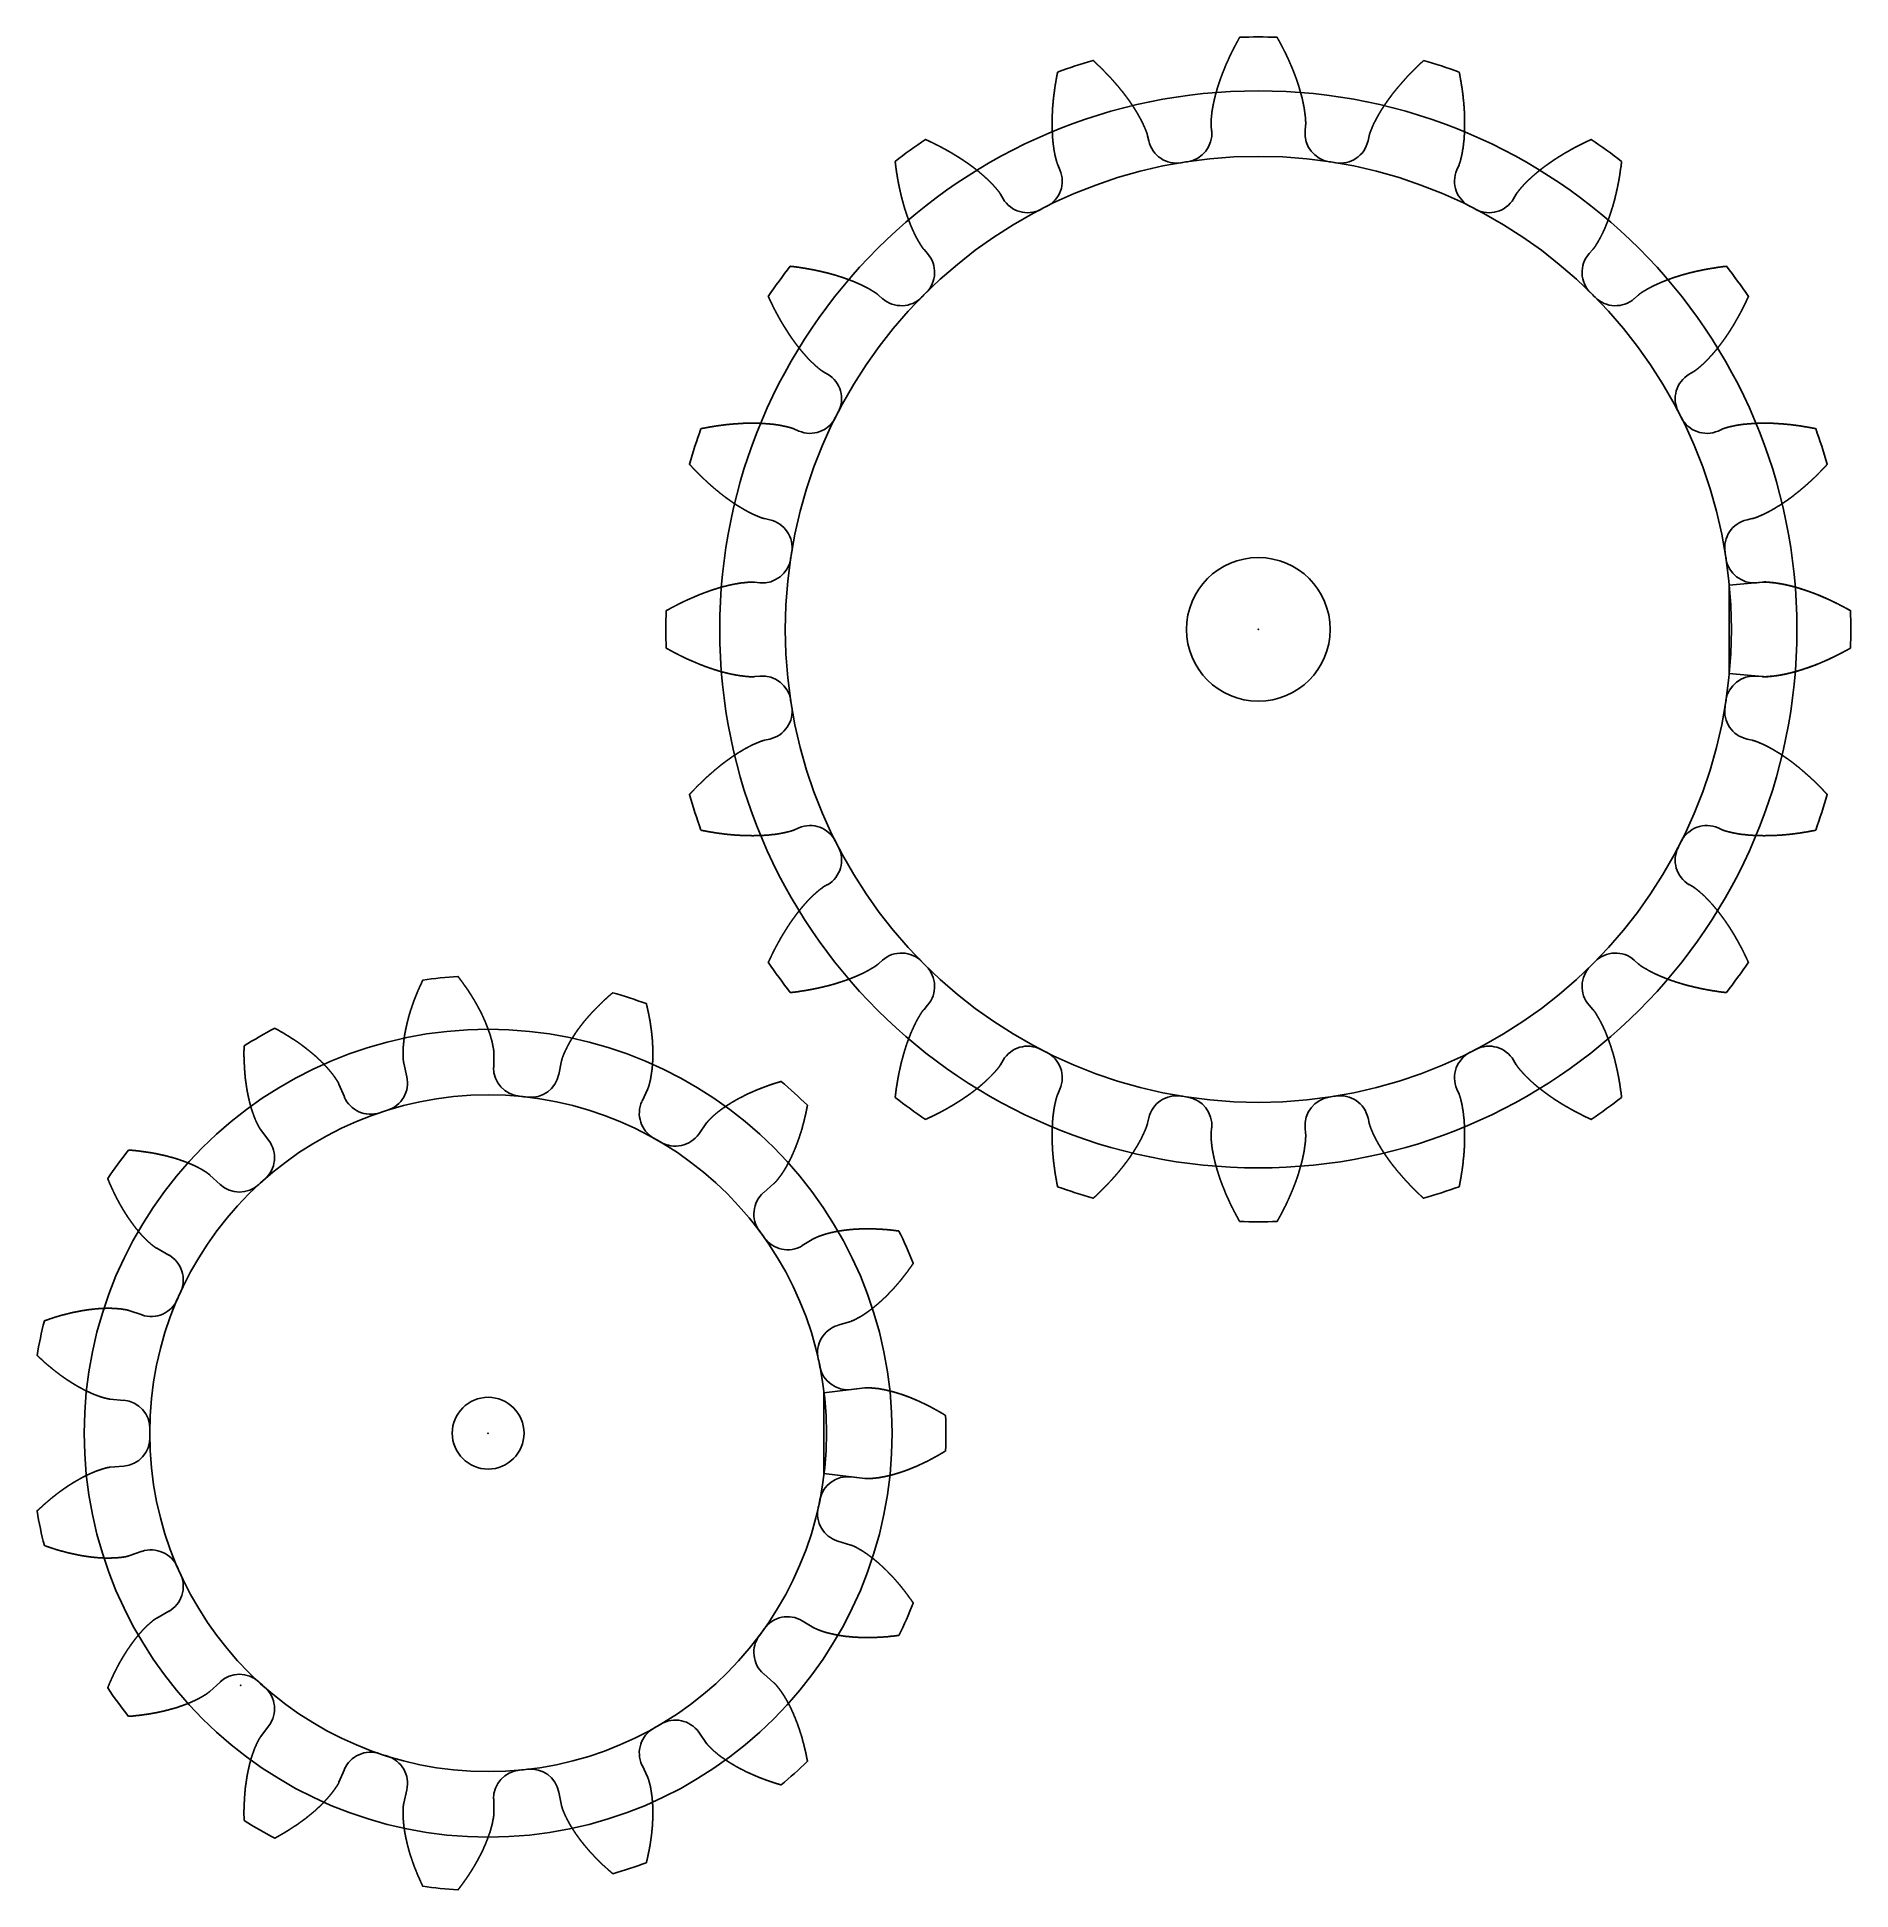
# Model space of a CAD drawing. Header units: centimetres. Extents: x -1.1 to 9, y -1.1 to 9.2.
import ezdxf

# ---------------------------------------------------------------- set-up
doc = ezdxf.new("R2010")
doc.units = ezdxf.units.CM
doc.header["$MEASUREMENT"] = 0
for name, color, linetype in [('Spur Gear (15 teeth)_Sketch1', 7, 'Continuous'), ('Spur Gear (15 teeth)_Sketch2', 7, 'Continuous'), ('Spur Gear (15 teeth)_Sketch3', 7, 'Continuous'), ('Spur Gear (20 teeth)_Sketch1', 7, 'Continuous'), ('Spur Gear (20 teeth)_Sketch2', 7, 'Continuous'), ('Spur Gear (20 teeth)_Sketch3', 7, 'Continuous'), ('Untitled v2_Sketch1', 7, 'Continuous')]:
    doc.layers.add(name, color=color, linetype=linetype)

# ---------------------------------------------------------------- blocks, each defined once
blk = doc.blocks.new('SpurGear(20teeth)')
at = {"layer": 'Spur Gear (20 teeth)_Sketch1'}
for radius in [2.635, 0.4]:
    blk.add_circle((0, 0), radius, dxfattribs=at)
blk.add_point((0, 0), dxfattribs=at)
at = {"layer": 'Spur Gear (20 teeth)_Sketch2'}
for p, q in [((2.622, 0.246), (2.807, 0.263)), ((2.622, -0.246), (2.622, 0.246)), ((2.622, -0.246), (2.807, -0.263))]:
    blk.add_line(p, q, dxfattribs=at)
blk.add_arc((0, 0), 3.3, 358.1903, 1.8097, dxfattribs=at)
for points in [[(2.807, 0.263), (2.808, 0.263), (2.811, 0.263), (2.815, 0.264), (2.821, 0.264), (2.828, 0.264), (2.835, 0.263), (2.842, 0.263), (2.849, 0.262), (2.856, 0.261), (2.864, 0.261), (2.871, 0.26), (2.878, 0.259), (2.885, 0.258), (2.892, 0.257), (2.899, 0.256), (2.906, 0.255), (2.913, 0.253), (2.921, 0.252), (2.928, 0.251), (2.935, 0.249), (2.942, 0.248), (2.949, 0.246), (2.956, 0.244), (2.963, 0.243), (2.97, 0.241), (2.977, 0.239), (2.985, 0.237), (2.992, 0.235), (2.999, 0.233), (3.006, 0.231), (3.013, 0.229), (3.02, 0.227), (3.027, 0.225), (3.034, 0.222), (3.041, 0.22), (3.048, 0.218), (3.055, 0.215), (3.062, 0.213), (3.069, 0.21), (3.076, 0.208), (3.083, 0.205), (3.091, 0.203), (3.098, 0.2), (3.105, 0.197), (3.112, 0.194), (3.119, 0.192), (3.126, 0.189), (3.133, 0.186), (3.14, 0.183), (3.147, 0.18), (3.154, 0.177), (3.16, 0.174), (3.167, 0.171), (3.174, 0.168), (3.181, 0.164), (3.188, 0.161), (3.195, 0.158), (3.202, 0.155), (3.209, 0.151), (3.216, 0.148), (3.223, 0.144), (3.23, 0.141), (3.237, 0.137), (3.244, 0.134), (3.25, 0.13), (3.257, 0.127), (3.264, 0.123), (3.271, 0.119), (3.278, 0.116), (3.285, 0.112), (3.29, 0.109), (3.294, 0.107), (3.297, 0.105), (3.298, 0.104)], [(2.807, -0.263), (2.808, -0.263), (2.811, -0.263), (2.815, -0.264), (2.821, -0.264), (2.828, -0.264), (2.835, -0.263), (2.842, -0.263), (2.849, -0.262), (2.856, -0.261), (2.864, -0.261), (2.871, -0.26), (2.878, -0.259), (2.885, -0.258), (2.892, -0.257), (2.899, -0.256), (2.906, -0.255), (2.913, -0.253), (2.921, -0.252), (2.928, -0.251), (2.935, -0.249), (2.942, -0.248), (2.949, -0.246), (2.956, -0.244), (2.963, -0.243), (2.97, -0.241), (2.977, -0.239), (2.985, -0.237), (2.992, -0.235), (2.999, -0.233), (3.006, -0.231), (3.013, -0.229), (3.02, -0.227), (3.027, -0.225), (3.034, -0.222), (3.041, -0.22), (3.048, -0.218), (3.055, -0.215), (3.062, -0.213), (3.069, -0.21), (3.076, -0.208), (3.083, -0.205), (3.091, -0.203), (3.098, -0.2), (3.105, -0.197), (3.112, -0.194), (3.119, -0.192), (3.126, -0.189), (3.133, -0.186), (3.14, -0.183), (3.147, -0.18), (3.154, -0.177), (3.16, -0.174), (3.167, -0.171), (3.174, -0.168), (3.181, -0.164), (3.188, -0.161), (3.195, -0.158), (3.202, -0.155), (3.209, -0.151), (3.216, -0.148), (3.223, -0.144), (3.23, -0.141), (3.237, -0.137), (3.244, -0.134), (3.25, -0.13), (3.257, -0.127), (3.264, -0.123), (3.271, -0.119), (3.278, -0.116), (3.285, -0.112), (3.29, -0.109), (3.294, -0.107), (3.297, -0.105), (3.298, -0.104)]]:
    blk.add_open_spline(points, degree=5, dxfattribs=at)
blk.add_point((0, 0), dxfattribs=at)
at = {"layer": 'Spur Gear (20 teeth)_Sketch3'}
blk.add_circle((0, 0), 3, dxfattribs=at)
blk.add_point((0, 0), dxfattribs=at)
blk = doc.blocks.new('SpurGear(15teeth)')
at = {"layer": 'Spur Gear (15 teeth)_Sketch1'}
for radius in [1.885, 0.2]:
    blk.add_circle((0, 0), radius, dxfattribs=at)
blk.add_point((0, 0), dxfattribs=at)
at = {"layer": 'Spur Gear (15 teeth)_Sketch2'}
for p, q in [((1.87, 0.225), (2.099, 0.252)), ((1.87, -0.225), (1.87, 0.225)), ((1.87, -0.225), (2.099, -0.252))]:
    blk.add_line(p, q, dxfattribs=at)
blk.add_arc((0, 0), 2.55, 357.7877, 2.2123, dxfattribs=at)
for points in [[(2.099, 0.252), (2.1, 0.252), (2.103, 0.253), (2.107, 0.253), (2.112, 0.253), (2.119, 0.253), (2.125, 0.253), (2.132, 0.252), (2.138, 0.252), (2.144, 0.251), (2.151, 0.251), (2.157, 0.25), (2.164, 0.249), (2.171, 0.249), (2.177, 0.248), (2.184, 0.247), (2.19, 0.245), (2.197, 0.244), (2.203, 0.243), (2.21, 0.242), (2.216, 0.24), (2.223, 0.239), (2.229, 0.237), (2.236, 0.236), (2.242, 0.234), (2.249, 0.232), (2.255, 0.231), (2.262, 0.229), (2.268, 0.227), (2.275, 0.225), (2.281, 0.223), (2.288, 0.221), (2.294, 0.219), (2.301, 0.217), (2.307, 0.215), (2.313, 0.212), (2.32, 0.21), (2.326, 0.208), (2.333, 0.205), (2.339, 0.203), (2.346, 0.201), (2.352, 0.198), (2.359, 0.195), (2.365, 0.193), (2.371, 0.19), (2.378, 0.187), (2.384, 0.185), (2.391, 0.182), (2.397, 0.179), (2.403, 0.176), (2.41, 0.173), (2.416, 0.17), (2.423, 0.167), (2.429, 0.164), (2.435, 0.161), (2.442, 0.158), (2.448, 0.155), (2.454, 0.152), (2.461, 0.148), (2.467, 0.145), (2.473, 0.142), (2.479, 0.138), (2.486, 0.135), (2.492, 0.131), (2.498, 0.128), (2.505, 0.124), (2.511, 0.121), (2.517, 0.117), (2.523, 0.113), (2.53, 0.11), (2.536, 0.106), (2.541, 0.103), (2.544, 0.101), (2.547, 0.099), (2.548, 0.098)], [(2.099, -0.252), (2.1, -0.252), (2.103, -0.253), (2.107, -0.253), (2.112, -0.253), (2.119, -0.253), (2.125, -0.253), (2.132, -0.252), (2.138, -0.252), (2.144, -0.251), (2.151, -0.251), (2.157, -0.25), (2.164, -0.249), (2.171, -0.249), (2.177, -0.248), (2.184, -0.247), (2.19, -0.245), (2.197, -0.244), (2.203, -0.243), (2.21, -0.242), (2.216, -0.24), (2.223, -0.239), (2.229, -0.237), (2.236, -0.236), (2.242, -0.234), (2.249, -0.232), (2.255, -0.231), (2.262, -0.229), (2.268, -0.227), (2.275, -0.225), (2.281, -0.223), (2.288, -0.221), (2.294, -0.219), (2.301, -0.217), (2.307, -0.215), (2.313, -0.212), (2.32, -0.21), (2.326, -0.208), (2.333, -0.205), (2.339, -0.203), (2.346, -0.201), (2.352, -0.198), (2.359, -0.195), (2.365, -0.193), (2.371, -0.19), (2.378, -0.187), (2.384, -0.185), (2.391, -0.182), (2.397, -0.179), (2.403, -0.176), (2.41, -0.173), (2.416, -0.17), (2.423, -0.167), (2.429, -0.164), (2.435, -0.161), (2.442, -0.158), (2.448, -0.155), (2.454, -0.152), (2.461, -0.148), (2.467, -0.145), (2.473, -0.142), (2.479, -0.138), (2.486, -0.135), (2.492, -0.131), (2.498, -0.128), (2.505, -0.124), (2.511, -0.121), (2.517, -0.117), (2.523, -0.113), (2.53, -0.11), (2.536, -0.106), (2.541, -0.103), (2.544, -0.101), (2.547, -0.099), (2.548, -0.098)]]:
    blk.add_open_spline(points, degree=5, dxfattribs=at)
blk.add_point((0, 0), dxfattribs=at)
at = {"layer": 'Spur Gear (15 teeth)_Sketch3'}
blk.add_circle((0, 0), 2.25, dxfattribs=at)
blk.add_point((0, 0), dxfattribs=at)

msp = doc.modelspace()

# ---------------------------------------------------------------- linework, layer by layer
at = {"layer": 'Untitled v2_Sketch1'}
for p, q in [((5.405, 8.689, 1.484), (5.408, 8.659, 1.484)), ((5.929, 8.659, 1.484), (5.931, 8.689, 1.484)), ((5.058, 8.604, 1.484), (5.051, 8.633, 1.484)), ((6.285, 8.633, 1.484), (6.279, 8.604, 1.484)), ((4.551, 8.471, 1.484), (4.563, 8.443, 1.484)), ((6.774, 8.443, 1.484), (6.786, 8.471, 1.484)), ((4.247, 8.282, 1.484), (4.231, 8.308, 1.484)), ((7.105, 8.308, 1.484), (7.09, 8.282, 1.484)), ((3.806, 7.999, 1.484), (3.826, 7.976, 1.484)), ((7.511, 7.976, 1.484), (7.531, 7.999, 1.484)), ((3.575, 7.725, 1.484), (3.552, 7.745, 1.484)), ((7.784, 7.745, 1.484), (7.762, 7.725, 1.484)), ((3.243, 7.32, 1.484), (3.269, 7.304, 1.484)), ((8.068, 7.304, 1.484), (8.094, 7.32, 1.484)), ((3.108, 6.988, 1.484), (3.08, 7, 1.484)), ((8.256, 7, 1.484), (8.229, 6.988, 1.484)), ((2.918, 6.5, 1.484), (2.947, 6.493, 1.484)), ((8.39, 6.493, 1.484), (8.419, 6.5, 1.484)), ((2.891, 6.143, 1.484), (2.862, 6.146, 1.484)), ((8.475, 6.146, 1.484), (8.445, 6.143, 1.484)), ((2.862, 5.62, 1.484), (2.891, 5.622, 1.484)), ((8.445, 5.622, 1.484), (8.475, 5.62, 1.484)), ((2.947, 5.272, 1.484), (2.918, 5.265, 1.484)), ((8.419, 5.265, 1.484), (8.39, 5.272, 1.484)), ((3.08, 4.765, 1.484), (3.108, 4.777, 1.484)), ((8.229, 4.777, 1.484), (8.256, 4.765, 1.484)), ((3.269, 4.461, 1.484), (3.243, 4.446, 1.484)), ((8.094, 4.446, 1.484), (8.068, 4.461, 1.484)), ((3.552, 4.02, 1.484), (3.575, 4.04, 1.484)), ((7.762, 4.04, 1.484), (7.784, 4.02, 1.484)), ((3.826, 3.789, 1.484), (3.806, 3.766, 1.484)), ((7.531, 3.766, 1.484), (7.511, 3.789, 1.484)), ((1.409, 3.442, 1.484), (1.41, 3.519, 1.484)), ((0.908, 3.466, 1.484), (0.925, 3.391, 1.484)), ((1.787, 3.479, 1.484), (1.772, 3.404, 1.484)), ((4.231, 3.457, 1.484), (4.247, 3.483, 1.484)), ((7.09, 3.483, 1.484), (7.105, 3.457, 1.484)), ((0.577, 3.278, 1.484), (0.547, 3.349, 1.484)), ((2.235, 3.254, 1.484), (2.267, 3.324, 1.484)), ((4.563, 3.322, 1.484), (4.551, 3.294, 1.484)), ((6.786, 3.294, 1.484), (6.774, 3.322, 1.484)), ((0.11, 3.097, 1.484), (0.156, 3.035, 1.484)), ((2.595, 3.134, 1.484), (2.551, 3.071, 1.484)), ((5.051, 3.132, 1.484), (5.058, 3.161, 1.484)), ((5.408, 3.106, 1.484), (5.405, 3.076, 1.484)), ((5.931, 3.076, 1.484), (5.929, 3.106, 1.484)), ((6.279, 3.161, 1.484), (6.285, 3.132, 1.484)), ((-0.115, 2.791, 1.484), (-0.172, 2.843, 1.484)), ((2.913, 2.746, 1.484), (2.97, 2.796, 1.484)), ((3.193, 2.489, 1.484), (3.127, 2.45, 1.484)), ((-0.468, 2.435, 1.484), (-0.401, 2.397, 1.484)), ((-0.55, 2.064, 1.484), (-0.623, 2.088, 1.484)), ((3.325, 2.006, 1.484), (3.399, 2.028, 1.484)), ((3.477, 1.657, 1.484), (3.401, 1.648, 1.484)), ((-0.728, 1.595, 1.484), (-0.651, 1.588, 1.484)), ((-0.651, 1.222, 1.484), (-0.728, 1.215, 1.484)), ((3.401, 1.162, 1.484), (3.477, 1.153, 1.484)), ((-0.623, 0.722, 1.484), (-0.55, 0.747, 1.484)), ((3.399, 0.782, 1.484), (3.325, 0.804, 1.484)), ((-0.401, 0.413, 1.484), (-0.468, 0.375, 1.484)), ((3.127, 0.36, 1.484), (3.193, 0.321, 1.484)), ((-0.172, -0.033, 1.484), (-0.115, 0.019, 1.484)), ((2.97, 0.014, 1.484), (2.913, 0.065, 1.484)), ((0.156, -0.225, 1.484), (0.11, -0.287, 1.484)), ((2.551, -0.261, 1.484), (2.595, -0.324, 1.484)), ((0.547, -0.539, 1.484), (0.577, -0.468, 1.484)), ((2.267, -0.513, 1.484), (2.235, -0.444, 1.484)), ((0.925, -0.581, 1.484), (0.908, -0.656, 1.484)), ((1.772, -0.594, 1.484), (1.787, -0.669, 1.484)), ((1.41, -0.709, 1.484), (1.409, -0.632, 1.484))]:
    msp.add_line(p, q, dxfattribs=at)
for centre, radius in [((5.668, 5.883, 1.484), 0.4), ((1.378, 1.405, 1.484), 0.2)]:
    msp.add_circle(centre, radius, dxfattribs=at)
for centre, radius, start, end in [((5.668, 5.883, 1.484), 3.3, 88.1903, 91.8097), ((5.668, 5.883, 1.484), 3.3, 106.1903, 109.8097), ((5.668, 5.883, 1.484), 3.3, 70.1903, 73.8097), ((5.668, 5.883, 1.484), 3.3, 124.1903, 127.8097), ((5.213, 8.639, 1.484), 0.159, 192.6748, 279.3882), ((5.25, 8.645, 1.484), 0.159, 278.6118, 5.3252), ((6.087, 8.645, 1.484), 0.159, 174.6748, 261.3882), ((6.124, 8.639, 1.484), 0.159, 260.6118, 347.3252), ((5.668, 5.883, 1.484), 3.3, 52.1903, 55.8097), ((5.668, 5.883, 1.484), 2.635, 98.6118, 99.3882), ((5.668, 5.883, 1.484), 2.635, 80.6118, 81.3882), ((4.417, 8.38, 1.484), 0.159, 296.6118, 23.3252), ((6.92, 8.38, 1.484), 0.159, 156.6748, 243.3882), ((4.383, 8.363, 1.484), 0.159, 210.6748, 297.3882), ((6.953, 8.363, 1.484), 0.159, 242.6118, 329.3252), ((5.668, 5.883, 1.484), 2.635, 116.6118, 117.3882), ((5.668, 5.883, 1.484), 2.635, 62.6118, 63.3882), ((3.706, 7.871, 1.484), 0.159, 314.6118, 41.3252), ((7.63, 7.871, 1.484), 0.159, 138.6748, 225.3882), ((5.668, 5.883, 1.484), 3.3, 142.1903, 145.8097), ((5.668, 5.883, 1.484), 3.3, 34.1903, 37.8097), ((5.668, 5.883, 1.484), 2.635, 134.6118, 135.3882), ((5.668, 5.883, 1.484), 2.635, 44.6118, 45.3882), ((3.68, 7.845, 1.484), 0.159, 228.6748, 315.3882), ((7.657, 7.845, 1.484), 0.159, 224.6118, 311.3252), ((3.188, 7.168, 1.484), 0.159, 332.6118, 59.3252), ((8.149, 7.168, 1.484), 0.159, 120.6748, 207.3882), ((3.171, 7.134, 1.484), 0.159, 246.6748, 333.3882), ((5.668, 5.883, 1.484), 2.635, 152.6118, 153.3882), ((5.668, 5.883, 1.484), 2.635, 26.6118, 27.3882), ((8.166, 7.134, 1.484), 0.159, 206.6118, 293.3252), ((5.668, 5.883, 1.484), 3.3, 160.1903, 163.8097), ((5.668, 5.883, 1.484), 3.3, 16.1903, 19.8097), ((2.912, 6.338, 1.484), 0.159, 350.6118, 77.3252), ((8.425, 6.338, 1.484), 0.159, 102.6748, 189.3882), ((5.668, 5.883, 1.484), 2.635, 170.6118, 171.3882), ((5.668, 5.883, 1.484), 2.635, 8.6118, 9.3882), ((2.906, 6.301, 1.484), 0.159, 264.6748, 351.3882), ((8.43, 6.301, 1.484), 0.159, 188.6118, 275.3252), ((5.668, 5.883, 1.484), 3.3, 178.1903, 181.8097), ((5.668, 5.883, 1.484), 3.3, 358.1903, 1.8097), ((2.906, 5.464, 1.484), 0.159, 8.6118, 95.3252), ((8.43, 5.464, 1.484), 0.159, 84.6748, 171.3882), ((5.668, 5.883, 1.484), 2.635, 188.6118, 189.3882), ((5.668, 5.883, 1.484), 2.635, 350.6118, 351.3882), ((2.912, 5.427, 1.484), 0.159, 282.6748, 9.3882), ((8.425, 5.427, 1.484), 0.159, 170.6118, 257.3252), ((5.668, 5.883, 1.484), 3.3, 196.1903, 199.8097), ((5.668, 5.883, 1.484), 3.3, 340.1903, 343.8097), ((3.171, 4.631, 1.484), 0.159, 26.6118, 113.3252), ((8.166, 4.631, 1.484), 0.159, 66.6748, 153.3882), ((3.188, 4.597, 1.484), 0.159, 300.6748, 27.3882), ((5.668, 5.883, 1.484), 2.635, 206.6118, 207.3882), ((8.149, 4.597, 1.484), 0.159, 152.6118, 239.3252), ((5.668, 5.883, 1.484), 2.635, 332.6118, 333.3882), ((5.668, 5.883, 1.484), 3.3, 214.1903, 217.8097), ((3.68, 3.921, 1.484), 0.159, 44.6118, 131.3252), ((5.668, 5.883, 1.484), 2.635, 224.6118, 225.3882), ((5.668, 5.883, 1.484), 2.635, 314.6118, 315.3882), ((7.657, 3.921, 1.484), 0.159, 48.6748, 135.3882), ((5.668, 5.883, 1.484), 3.3, 322.1903, 325.8097), ((1.378, 1.405, 1.484), 2.55, 93.7877, 98.2123), ((3.706, 3.894, 1.484), 0.159, 318.6748, 45.3882), ((7.63, 3.894, 1.484), 0.159, 134.6118, 221.3252), ((1.378, 1.405, 1.484), 2.55, 69.7877, 74.2123), ((1.378, 1.405, 1.484), 2.55, 117.7877, 122.2123), ((4.383, 3.402, 1.484), 0.159, 62.6118, 149.3252), ((5.668, 5.883, 1.484), 2.635, 242.6118, 243.3882), ((4.417, 3.385, 1.484), 0.159, 336.6748, 63.3882), ((6.92, 3.385, 1.484), 0.159, 116.6118, 203.3252), ((5.668, 5.883, 1.484), 2.635, 296.6118, 297.3882), ((6.953, 3.402, 1.484), 0.159, 30.6748, 117.3882), ((1.567, 3.44, 1.484), 0.159, 179.1755, 264.6898), ((0.77, 3.356, 1.484), 0.159, 287.3102, 12.8245), ((1.616, 3.435, 1.484), 0.159, 263.3102, 348.8245), ((1.378, 1.405, 1.484), 2.55, 45.7877, 50.2123), ((0.723, 3.341, 1.484), 0.159, 203.1755, 288.6898), ((1.378, 1.405, 1.484), 1.885, 107.3102, 108.6898), ((1.378, 1.405, 1.484), 1.885, 83.3102, 84.6898), ((2.379, 3.187, 1.484), 0.159, 155.1755, 240.6898), ((5.668, 5.883, 1.484), 3.3, 232.1903, 235.8097), ((5.213, 3.126, 1.484), 0.159, 80.6118, 167.3252), ((5.668, 5.883, 1.484), 2.635, 260.6118, 261.3882), ((5.25, 3.12, 1.484), 0.159, 354.6748, 81.3882), ((6.087, 3.12, 1.484), 0.159, 98.6118, 185.3252), ((5.668, 5.883, 1.484), 2.635, 278.6118, 279.3882), ((6.124, 3.126, 1.484), 0.159, 12.6748, 99.3882), ((5.668, 5.883, 1.484), 3.3, 304.1903, 307.8097), ((0.029, 2.94, 1.484), 0.159, 311.3102, 36.8245), ((1.378, 1.405, 1.484), 1.885, 59.3102, 60.6898), ((2.421, 3.163, 1.484), 0.159, 239.3102, 324.8245), ((1.378, 1.405, 1.484), 2.55, 141.7877, 146.2123), ((-0.007, 2.907, 1.484), 0.159, 227.1755, 312.6898), ((1.378, 1.405, 1.484), 1.885, 131.3102, 132.6898), ((3.017, 2.626, 1.484), 0.159, 131.1755, 216.6898), ((5.668, 5.883, 1.484), 3.3, 250.1903, 253.8097), ((5.668, 5.883, 1.484), 3.3, 286.1903, 289.8097), ((5.668, 5.883, 1.484), 3.3, 268.1903, 271.8097), ((1.378, 1.405, 1.484), 1.885, 35.3102, 36.6898), ((3.046, 2.586, 1.484), 0.159, 215.3102, 300.8245), ((1.378, 1.405, 1.484), 2.55, 21.7877, 26.2123), ((-0.479, 2.259, 1.484), 0.159, 335.3102, 60.8245), ((1.378, 1.405, 1.484), 1.885, 155.3102, 156.6898), ((-0.499, 2.214, 1.484), 0.159, 251.1755, 336.6898), ((1.378, 1.405, 1.484), 2.55, 165.7877, 170.2123), ((3.372, 1.854, 1.484), 0.159, 107.1755, 192.6898), ((1.378, 1.405, 1.484), 1.885, 11.3102, 12.6898), ((3.382, 1.806, 1.484), 0.159, 191.3102, 276.8245), ((-0.665, 1.43, 1.484), 0.159, 359.3102, 84.8245), ((1.378, 1.405, 1.484), 2.55, 357.7877, 2.2123), ((-0.665, 1.38, 1.484), 0.159, 275.1755, 0.6898), ((1.378, 1.405, 1.484), 1.885, 179.3102, 180.6898), ((3.382, 1.004, 1.484), 0.159, 83.1755, 168.6898), ((1.378, 1.405, 1.484), 1.885, 347.3102, 348.6898), ((1.378, 1.405, 1.484), 2.55, 189.7877, 194.2123), ((3.372, 0.956, 1.484), 0.159, 167.3102, 252.8245), ((-0.499, 0.596, 1.484), 0.159, 23.3102, 108.8245), ((1.378, 1.405, 1.484), 1.885, 203.3102, 204.6898), ((-0.479, 0.551, 1.484), 0.159, 299.1755, 24.6898), ((1.378, 1.405, 1.484), 2.55, 333.7877, 338.2123), ((1.378, 1.405, 1.484), 1.885, 323.3102, 324.6898), ((3.046, 0.224, 1.484), 0.159, 59.1755, 144.6898), ((3.017, 0.184, 1.484), 0.159, 143.3102, 228.8245), ((-0.007, -0.097, 1.484), 0.159, 47.3102, 132.8245), ((1.378, 1.405, 1.484), 1.885, 227.3102, 228.6898), ((1.378, 1.405, 1.484), 2.55, 213.7877, 218.2123), ((0.029, -0.13, 1.484), 0.159, 323.1755, 48.6898), ((2.421, -0.352, 1.484), 0.159, 35.1755, 120.6898), ((2.379, -0.377, 1.484), 0.159, 119.3102, 204.8245), ((1.378, 1.405, 1.484), 1.885, 299.3102, 300.6898), ((0.723, -0.531, 1.484), 0.159, 71.3102, 156.8245), ((1.378, 1.405, 1.484), 1.885, 251.3102, 252.6898), ((0.77, -0.546, 1.484), 0.159, 347.1755, 72.6898), ((1.567, -0.63, 1.484), 0.159, 95.3102, 180.8245), ((1.378, 1.405, 1.484), 1.885, 275.3102, 276.6898), ((1.616, -0.625, 1.484), 0.159, 11.1755, 96.6898), ((1.378, 1.405, 1.484), 2.55, 309.7877, 314.2123), ((1.378, 1.405, 1.484), 2.55, 237.7877, 242.2123), ((1.378, 1.405, 1.484), 2.55, 285.7877, 290.2123), ((1.378, 1.405, 1.484), 2.55, 261.7877, 266.2123)]:
    msp.add_arc(centre, radius, start, end, dxfattribs=at)
for points in [[(5.564, 9.181, 1.484), (5.563, 9.18, 1.484), (5.562, 9.177, 1.484), (5.559, 9.173, 1.484), (5.556, 9.167, 1.484), (5.553, 9.16, 1.484), (5.549, 9.154, 1.484), (5.545, 9.147, 1.484), (5.542, 9.14, 1.484), (5.538, 9.133, 1.484), (5.534, 9.126, 1.484), (5.531, 9.119, 1.484), (5.527, 9.112, 1.484), (5.524, 9.105, 1.484), (5.52, 9.099, 1.484), (5.517, 9.092, 1.484), (5.514, 9.085, 1.484), (5.51, 9.078, 1.484), (5.507, 9.071, 1.484), (5.504, 9.064, 1.484), (5.501, 9.057, 1.484), (5.498, 9.05, 1.484), (5.494, 9.043, 1.484), (5.491, 9.036, 1.484), (5.488, 9.029, 1.484), (5.485, 9.022, 1.484), (5.482, 9.015, 1.484), (5.48, 9.008, 1.484), (5.477, 9.001, 1.484), (5.474, 8.994, 1.484), (5.471, 8.987, 1.484), (5.468, 8.98, 1.484), (5.466, 8.973, 1.484), (5.463, 8.966, 1.484), (5.46, 8.959, 1.484), (5.458, 8.952, 1.484), (5.455, 8.945, 1.484), (5.453, 8.938, 1.484), (5.451, 8.931, 1.484), (5.448, 8.924, 1.484), (5.446, 8.917, 1.484), (5.444, 8.91, 1.484), (5.441, 8.903, 1.484), (5.439, 8.895, 1.484), (5.437, 8.888, 1.484), (5.435, 8.881, 1.484), (5.433, 8.874, 1.484), (5.431, 8.867, 1.484), (5.429, 8.86, 1.484), (5.427, 8.853, 1.484), (5.426, 8.846, 1.484), (5.424, 8.839, 1.484), (5.422, 8.832, 1.484), (5.421, 8.824, 1.484), (5.419, 8.817, 1.484), (5.418, 8.81, 1.484), (5.416, 8.803, 1.484), (5.415, 8.796, 1.484), (5.414, 8.789, 1.484), (5.412, 8.782, 1.484), (5.411, 8.775, 1.484), (5.41, 8.768, 1.484), (5.409, 8.76, 1.484), (5.408, 8.753, 1.484), (5.408, 8.746, 1.484), (5.407, 8.739, 1.484), (5.406, 8.732, 1.484), (5.406, 8.725, 1.484), (5.405, 8.718, 1.484), (5.405, 8.711, 1.484), (5.405, 8.704, 1.484), (5.405, 8.698, 1.484), (5.405, 8.694, 1.484), (5.405, 8.691, 1.484), (5.405, 8.689, 1.484)], [(5.931, 8.689, 1.484), (5.931, 8.691, 1.484), (5.932, 8.694, 1.484), (5.932, 8.698, 1.484), (5.932, 8.704, 1.484), (5.932, 8.711, 1.484), (5.931, 8.718, 1.484), (5.931, 8.725, 1.484), (5.93, 8.732, 1.484), (5.93, 8.739, 1.484), (5.929, 8.746, 1.484), (5.928, 8.753, 1.484), (5.927, 8.76, 1.484), (5.926, 8.768, 1.484), (5.925, 8.775, 1.484), (5.924, 8.782, 1.484), (5.923, 8.789, 1.484), (5.922, 8.796, 1.484), (5.92, 8.803, 1.484), (5.919, 8.81, 1.484), (5.917, 8.817, 1.484), (5.916, 8.824, 1.484), (5.914, 8.832, 1.484), (5.913, 8.839, 1.484), (5.911, 8.846, 1.484), (5.909, 8.853, 1.484), (5.907, 8.86, 1.484), (5.905, 8.867, 1.484), (5.903, 8.874, 1.484), (5.901, 8.881, 1.484), (5.899, 8.888, 1.484), (5.897, 8.895, 1.484), (5.895, 8.903, 1.484), (5.893, 8.91, 1.484), (5.891, 8.917, 1.484), (5.888, 8.924, 1.484), (5.886, 8.931, 1.484), (5.884, 8.938, 1.484), (5.881, 8.945, 1.484), (5.879, 8.952, 1.484), (5.876, 8.959, 1.484), (5.874, 8.966, 1.484), (5.871, 8.973, 1.484), (5.868, 8.98, 1.484), (5.865, 8.987, 1.484), (5.863, 8.994, 1.484), (5.86, 9.001, 1.484), (5.857, 9.008, 1.484), (5.854, 9.015, 1.484), (5.851, 9.022, 1.484), (5.848, 9.029, 1.484), (5.845, 9.036, 1.484), (5.842, 9.043, 1.484), (5.839, 9.05, 1.484), (5.836, 9.057, 1.484), (5.833, 9.064, 1.484), (5.829, 9.071, 1.484), (5.826, 9.078, 1.484), (5.823, 9.085, 1.484), (5.82, 9.092, 1.484), (5.816, 9.099, 1.484), (5.813, 9.105, 1.484), (5.809, 9.112, 1.484), (5.806, 9.119, 1.484), (5.802, 9.126, 1.484), (5.799, 9.133, 1.484), (5.795, 9.14, 1.484), (5.791, 9.147, 1.484), (5.788, 9.154, 1.484), (5.784, 9.16, 1.484), (5.78, 9.167, 1.484), (5.777, 9.173, 1.484), (5.775, 9.177, 1.484), (5.773, 9.18, 1.484), (5.773, 9.181, 1.484)], [(4.55, 8.987, 1.484), (4.55, 8.986, 1.484), (4.549, 8.983, 1.484), (4.548, 8.978, 1.484), (4.547, 8.972, 1.484), (4.545, 8.964, 1.484), (4.544, 8.957, 1.484), (4.543, 8.949, 1.484), (4.541, 8.941, 1.484), (4.54, 8.934, 1.484), (4.539, 8.926, 1.484), (4.537, 8.918, 1.484), (4.536, 8.911, 1.484), (4.535, 8.903, 1.484), (4.534, 8.895, 1.484), (4.533, 8.888, 1.484), (4.532, 8.88, 1.484), (4.531, 8.873, 1.484), (4.53, 8.865, 1.484), (4.529, 8.857, 1.484), (4.528, 8.85, 1.484), (4.527, 8.842, 1.484), (4.526, 8.835, 1.484), (4.526, 8.827, 1.484), (4.525, 8.82, 1.484), (4.524, 8.812, 1.484), (4.524, 8.804, 1.484), (4.523, 8.797, 1.484), (4.522, 8.789, 1.484), (4.522, 8.782, 1.484), (4.521, 8.774, 1.484), (4.521, 8.767, 1.484), (4.521, 8.759, 1.484), (4.52, 8.752, 1.484), (4.52, 8.744, 1.484), (4.52, 8.737, 1.484), (4.52, 8.729, 1.484), (4.519, 8.722, 1.484), (4.519, 8.714, 1.484), (4.519, 8.707, 1.484), (4.519, 8.699, 1.484), (4.519, 8.692, 1.484), (4.519, 8.685, 1.484), (4.519, 8.677, 1.484), (4.52, 8.67, 1.484), (4.52, 8.662, 1.484), (4.52, 8.655, 1.484), (4.521, 8.648, 1.484), (4.521, 8.64, 1.484), (4.521, 8.633, 1.484), (4.522, 8.626, 1.484), (4.522, 8.619, 1.484), (4.523, 8.611, 1.484), (4.524, 8.604, 1.484), (4.524, 8.597, 1.484), (4.525, 8.59, 1.484), (4.526, 8.582, 1.484), (4.527, 8.575, 1.484), (4.528, 8.568, 1.484), (4.529, 8.561, 1.484), (4.53, 8.554, 1.484), (4.531, 8.547, 1.484), (4.533, 8.539, 1.484), (4.534, 8.532, 1.484), (4.535, 8.525, 1.484), (4.537, 8.518, 1.484), (4.539, 8.511, 1.484), (4.54, 8.505, 1.484), (4.542, 8.498, 1.484), (4.544, 8.491, 1.484), (4.546, 8.484, 1.484), (4.548, 8.479, 1.484), (4.549, 8.475, 1.484), (4.55, 8.472, 1.484), (4.551, 8.471, 1.484)], [(5.051, 8.633, 1.484), (5.051, 8.635, 1.484), (5.05, 8.637, 1.484), (5.049, 8.642, 1.484), (5.047, 8.647, 1.484), (5.045, 8.654, 1.484), (5.042, 8.66, 1.484), (5.04, 8.667, 1.484), (5.037, 8.673, 1.484), (5.034, 8.68, 1.484), (5.031, 8.687, 1.484), (5.028, 8.693, 1.484), (5.025, 8.7, 1.484), (5.022, 8.706, 1.484), (5.019, 8.713, 1.484), (5.016, 8.719, 1.484), (5.012, 8.725, 1.484), (5.009, 8.732, 1.484), (5.005, 8.738, 1.484), (5.002, 8.744, 1.484), (4.998, 8.751, 1.484), (4.995, 8.757, 1.484), (4.991, 8.763, 1.484), (4.987, 8.77, 1.484), (4.983, 8.776, 1.484), (4.979, 8.782, 1.484), (4.976, 8.788, 1.484), (4.972, 8.794, 1.484), (4.967, 8.8, 1.484), (4.963, 8.807, 1.484), (4.959, 8.813, 1.484), (4.955, 8.819, 1.484), (4.951, 8.825, 1.484), (4.947, 8.831, 1.484), (4.942, 8.837, 1.484), (4.938, 8.843, 1.484), (4.933, 8.849, 1.484), (4.929, 8.855, 1.484), (4.924, 8.861, 1.484), (4.92, 8.867, 1.484), (4.915, 8.873, 1.484), (4.911, 8.879, 1.484), (4.906, 8.884, 1.484), (4.901, 8.89, 1.484), (4.896, 8.896, 1.484), (4.892, 8.902, 1.484), (4.887, 8.908, 1.484), (4.882, 8.913, 1.484), (4.877, 8.919, 1.484), (4.872, 8.925, 1.484), (4.867, 8.931, 1.484), (4.862, 8.936, 1.484), (4.857, 8.942, 1.484), (4.852, 8.948, 1.484), (4.847, 8.953, 1.484), (4.842, 8.959, 1.484), (4.836, 8.965, 1.484), (4.831, 8.97, 1.484), (4.826, 8.976, 1.484), (4.82, 8.981, 1.484), (4.815, 8.987, 1.484), (4.81, 8.992, 1.484), (4.804, 8.998, 1.484), (4.799, 9.003, 1.484), (4.793, 9.009, 1.484), (4.788, 9.014, 1.484), (4.782, 9.02, 1.484), (4.777, 9.025, 1.484), (4.771, 9.03, 1.484), (4.765, 9.036, 1.484), (4.76, 9.041, 1.484), (4.755, 9.045, 1.484), (4.752, 9.049, 1.484), (4.749, 9.051, 1.484), (4.748, 9.052, 1.484)], [(6.588, 9.052, 1.484), (6.587, 9.051, 1.484), (6.585, 9.049, 1.484), (6.582, 9.045, 1.484), (6.577, 9.041, 1.484), (6.571, 9.036, 1.484), (6.566, 9.03, 1.484), (6.56, 9.025, 1.484), (6.554, 9.02, 1.484), (6.549, 9.014, 1.484), (6.543, 9.009, 1.484), (6.538, 9.003, 1.484), (6.532, 8.998, 1.484), (6.527, 8.992, 1.484), (6.522, 8.987, 1.484), (6.516, 8.981, 1.484), (6.511, 8.976, 1.484), (6.506, 8.97, 1.484), (6.5, 8.965, 1.484), (6.495, 8.959, 1.484), (6.49, 8.953, 1.484), (6.485, 8.948, 1.484), (6.48, 8.942, 1.484), (6.475, 8.936, 1.484), (6.47, 8.931, 1.484), (6.465, 8.925, 1.484), (6.46, 8.919, 1.484), (6.455, 8.913, 1.484), (6.45, 8.908, 1.484), (6.445, 8.902, 1.484), (6.44, 8.896, 1.484), (6.435, 8.89, 1.484), (6.431, 8.884, 1.484), (6.426, 8.879, 1.484), (6.421, 8.873, 1.484), (6.417, 8.867, 1.484), (6.412, 8.861, 1.484), (6.408, 8.855, 1.484), (6.403, 8.849, 1.484), (6.399, 8.843, 1.484), (6.394, 8.837, 1.484), (6.39, 8.831, 1.484), (6.386, 8.825, 1.484), (6.382, 8.819, 1.484), (6.377, 8.813, 1.484), (6.373, 8.807, 1.484), (6.369, 8.8, 1.484), (6.365, 8.794, 1.484), (6.361, 8.788, 1.484), (6.357, 8.782, 1.484), (6.353, 8.776, 1.484), (6.349, 8.77, 1.484), (6.346, 8.763, 1.484), (6.342, 8.757, 1.484), (6.338, 8.751, 1.484), (6.335, 8.744, 1.484), (6.331, 8.738, 1.484), (6.328, 8.732, 1.484), (6.324, 8.725, 1.484), (6.321, 8.719, 1.484), (6.318, 8.713, 1.484), (6.314, 8.706, 1.484), (6.311, 8.7, 1.484), (6.308, 8.693, 1.484), (6.305, 8.687, 1.484), (6.302, 8.68, 1.484), (6.3, 8.673, 1.484), (6.297, 8.667, 1.484), (6.294, 8.66, 1.484), (6.292, 8.654, 1.484), (6.289, 8.647, 1.484), (6.288, 8.642, 1.484), (6.286, 8.637, 1.484), (6.286, 8.635, 1.484), (6.285, 8.633, 1.484)], [(6.786, 8.471, 1.484), (6.786, 8.472, 1.484), (6.787, 8.475, 1.484), (6.789, 8.479, 1.484), (6.791, 8.484, 1.484), (6.793, 8.491, 1.484), (6.795, 8.498, 1.484), (6.796, 8.505, 1.484), (6.798, 8.511, 1.484), (6.8, 8.518, 1.484), (6.801, 8.525, 1.484), (6.803, 8.532, 1.484), (6.804, 8.539, 1.484), (6.805, 8.547, 1.484), (6.806, 8.554, 1.484), (6.808, 8.561, 1.484), (6.809, 8.568, 1.484), (6.81, 8.575, 1.484), (6.81, 8.582, 1.484), (6.811, 8.59, 1.484), (6.812, 8.597, 1.484), (6.813, 8.604, 1.484), (6.814, 8.611, 1.484), (6.814, 8.619, 1.484), (6.815, 8.626, 1.484), (6.815, 8.633, 1.484), (6.816, 8.64, 1.484), (6.816, 8.648, 1.484), (6.816, 8.655, 1.484), (6.817, 8.662, 1.484), (6.817, 8.67, 1.484), (6.817, 8.677, 1.484), (6.817, 8.685, 1.484), (6.817, 8.692, 1.484), (6.817, 8.699, 1.484), (6.817, 8.707, 1.484), (6.817, 8.714, 1.484), (6.817, 8.722, 1.484), (6.817, 8.729, 1.484), (6.817, 8.737, 1.484), (6.817, 8.744, 1.484), (6.816, 8.752, 1.484), (6.816, 8.759, 1.484), (6.816, 8.767, 1.484), (6.815, 8.774, 1.484), (6.815, 8.782, 1.484), (6.814, 8.789, 1.484), (6.814, 8.797, 1.484), (6.813, 8.804, 1.484), (6.812, 8.812, 1.484), (6.812, 8.82, 1.484), (6.811, 8.827, 1.484), (6.81, 8.835, 1.484), (6.809, 8.842, 1.484), (6.809, 8.85, 1.484), (6.808, 8.857, 1.484), (6.807, 8.865, 1.484), (6.806, 8.873, 1.484), (6.805, 8.88, 1.484), (6.804, 8.888, 1.484), (6.803, 8.895, 1.484), (6.802, 8.903, 1.484), (6.8, 8.911, 1.484), (6.799, 8.918, 1.484), (6.798, 8.926, 1.484), (6.797, 8.934, 1.484), (6.795, 8.941, 1.484), (6.794, 8.949, 1.484), (6.793, 8.957, 1.484), (6.791, 8.964, 1.484), (6.79, 8.972, 1.484), (6.789, 8.978, 1.484), (6.788, 8.983, 1.484), (6.787, 8.986, 1.484), (6.787, 8.987, 1.484)], [(4.231, 8.308, 1.484), (4.231, 8.309, 1.484), (4.229, 8.312, 1.484), (4.227, 8.315, 1.484), (4.224, 8.32, 1.484), (4.219, 8.325, 1.484), (4.215, 8.331, 1.484), (4.21, 8.336, 1.484), (4.205, 8.342, 1.484), (4.201, 8.347, 1.484), (4.196, 8.352, 1.484), (4.191, 8.358, 1.484), (4.186, 8.363, 1.484), (4.181, 8.368, 1.484), (4.176, 8.373, 1.484), (4.171, 8.378, 1.484), (4.166, 8.384, 1.484), (4.161, 8.389, 1.484), (4.156, 8.393, 1.484), (4.15, 8.398, 1.484), (4.145, 8.403, 1.484), (4.139, 8.408, 1.484), (4.134, 8.413, 1.484), (4.128, 8.418, 1.484), (4.123, 8.422, 1.484), (4.117, 8.427, 1.484), (4.112, 8.432, 1.484), (4.106, 8.436, 1.484), (4.1, 8.441, 1.484), (4.094, 8.446, 1.484), (4.089, 8.45, 1.484), (4.083, 8.455, 1.484), (4.077, 8.459, 1.484), (4.071, 8.464, 1.484), (4.065, 8.468, 1.484), (4.059, 8.472, 1.484), (4.053, 8.477, 1.484), (4.047, 8.481, 1.484), (4.041, 8.485, 1.484), (4.034, 8.489, 1.484), (4.028, 8.494, 1.484), (4.022, 8.498, 1.484), (4.016, 8.502, 1.484), (4.009, 8.506, 1.484), (4.003, 8.51, 1.484), (3.997, 8.514, 1.484), (3.99, 8.518, 1.484), (3.984, 8.522, 1.484), (3.977, 8.526, 1.484), (3.971, 8.53, 1.484), (3.964, 8.534, 1.484), (3.958, 8.538, 1.484), (3.951, 8.542, 1.484), (3.945, 8.545, 1.484), (3.938, 8.549, 1.484), (3.931, 8.553, 1.484), (3.925, 8.557, 1.484), (3.918, 8.56, 1.484), (3.911, 8.564, 1.484), (3.904, 8.568, 1.484), (3.898, 8.571, 1.484), (3.891, 8.575, 1.484), (3.884, 8.578, 1.484), (3.877, 8.582, 1.484), (3.87, 8.585, 1.484), (3.863, 8.589, 1.484), (3.856, 8.592, 1.484), (3.849, 8.596, 1.484), (3.842, 8.599, 1.484), (3.835, 8.602, 1.484), (3.828, 8.606, 1.484), (3.822, 8.608, 1.484), (3.818, 8.61, 1.484), (3.815, 8.612, 1.484), (3.814, 8.612, 1.484)], [(7.523, 8.612, 1.484), (7.521, 8.612, 1.484), (7.518, 8.61, 1.484), (7.514, 8.608, 1.484), (7.509, 8.606, 1.484), (7.501, 8.602, 1.484), (7.494, 8.599, 1.484), (7.487, 8.596, 1.484), (7.48, 8.592, 1.484), (7.473, 8.589, 1.484), (7.467, 8.585, 1.484), (7.46, 8.582, 1.484), (7.453, 8.578, 1.484), (7.446, 8.575, 1.484), (7.439, 8.571, 1.484), (7.432, 8.568, 1.484), (7.425, 8.564, 1.484), (7.419, 8.56, 1.484), (7.412, 8.557, 1.484), (7.405, 8.553, 1.484), (7.399, 8.549, 1.484), (7.392, 8.545, 1.484), (7.385, 8.542, 1.484), (7.379, 8.538, 1.484), (7.372, 8.534, 1.484), (7.366, 8.53, 1.484), (7.359, 8.526, 1.484), (7.353, 8.522, 1.484), (7.346, 8.518, 1.484), (7.34, 8.514, 1.484), (7.334, 8.51, 1.484), (7.327, 8.506, 1.484), (7.321, 8.502, 1.484), (7.315, 8.498, 1.484), (7.308, 8.494, 1.484), (7.302, 8.489, 1.484), (7.296, 8.485, 1.484), (7.29, 8.481, 1.484), (7.284, 8.477, 1.484), (7.278, 8.472, 1.484), (7.272, 8.468, 1.484), (7.266, 8.464, 1.484), (7.26, 8.459, 1.484), (7.254, 8.455, 1.484), (7.248, 8.45, 1.484), (7.242, 8.446, 1.484), (7.237, 8.441, 1.484), (7.231, 8.436, 1.484), (7.225, 8.432, 1.484), (7.219, 8.427, 1.484), (7.214, 8.422, 1.484), (7.208, 8.418, 1.484), (7.203, 8.413, 1.484), (7.197, 8.408, 1.484), (7.192, 8.403, 1.484), (7.186, 8.398, 1.484), (7.181, 8.393, 1.484), (7.176, 8.389, 1.484), (7.171, 8.384, 1.484), (7.165, 8.378, 1.484), (7.16, 8.373, 1.484), (7.155, 8.368, 1.484), (7.15, 8.363, 1.484), (7.145, 8.358, 1.484), (7.141, 8.352, 1.484), (7.136, 8.347, 1.484), (7.131, 8.342, 1.484), (7.126, 8.336, 1.484), (7.122, 8.331, 1.484), (7.117, 8.325, 1.484), (7.113, 8.32, 1.484), (7.11, 8.315, 1.484), (7.107, 8.312, 1.484), (7.106, 8.309, 1.484), (7.105, 8.308, 1.484)], [(3.645, 8.49, 1.484), (3.645, 8.488, 1.484), (3.646, 8.485, 1.484), (3.646, 8.48, 1.484), (3.647, 8.474, 1.484), (3.648, 8.466, 1.484), (3.649, 8.459, 1.484), (3.65, 8.451, 1.484), (3.651, 8.443, 1.484), (3.652, 8.436, 1.484), (3.653, 8.428, 1.484), (3.655, 8.42, 1.484), (3.656, 8.413, 1.484), (3.657, 8.405, 1.484), (3.658, 8.397, 1.484), (3.66, 8.39, 1.484), (3.661, 8.382, 1.484), (3.662, 8.375, 1.484), (3.664, 8.367, 1.484), (3.665, 8.36, 1.484), (3.667, 8.352, 1.484), (3.668, 8.345, 1.484), (3.67, 8.337, 1.484), (3.672, 8.33, 1.484), (3.673, 8.322, 1.484), (3.675, 8.315, 1.484), (3.677, 8.308, 1.484), (3.678, 8.3, 1.484), (3.68, 8.293, 1.484), (3.682, 8.286, 1.484), (3.684, 8.278, 1.484), (3.686, 8.271, 1.484), (3.688, 8.264, 1.484), (3.69, 8.257, 1.484), (3.692, 8.249, 1.484), (3.694, 8.242, 1.484), (3.696, 8.235, 1.484), (3.698, 8.228, 1.484), (3.7, 8.221, 1.484), (3.703, 8.214, 1.484), (3.705, 8.207, 1.484), (3.707, 8.199, 1.484), (3.71, 8.192, 1.484), (3.712, 8.185, 1.484), (3.715, 8.178, 1.484), (3.717, 8.172, 1.484), (3.72, 8.165, 1.484), (3.722, 8.158, 1.484), (3.725, 8.151, 1.484), (3.728, 8.144, 1.484), (3.73, 8.137, 1.484), (3.733, 8.131, 1.484), (3.736, 8.124, 1.484), (3.739, 8.117, 1.484), (3.742, 8.11, 1.484), (3.745, 8.104, 1.484), (3.748, 8.097, 1.484), (3.751, 8.091, 1.484), (3.754, 8.084, 1.484), (3.757, 8.078, 1.484), (3.76, 8.071, 1.484), (3.764, 8.065, 1.484), (3.767, 8.059, 1.484), (3.771, 8.052, 1.484), (3.774, 8.046, 1.484), (3.778, 8.04, 1.484), (3.782, 8.034, 1.484), (3.785, 8.028, 1.484), (3.789, 8.022, 1.484), (3.793, 8.016, 1.484), (3.797, 8.01, 1.484), (3.8, 8.005, 1.484), (3.803, 8.002, 1.484), (3.805, 8, 1.484), (3.806, 7.999, 1.484)], [(7.531, 7.999, 1.484), (7.532, 8, 1.484), (7.534, 8.002, 1.484), (7.536, 8.005, 1.484), (7.54, 8.01, 1.484), (7.544, 8.016, 1.484), (7.548, 8.022, 1.484), (7.551, 8.028, 1.484), (7.555, 8.034, 1.484), (7.559, 8.04, 1.484), (7.562, 8.046, 1.484), (7.566, 8.052, 1.484), (7.569, 8.059, 1.484), (7.573, 8.065, 1.484), (7.576, 8.071, 1.484), (7.579, 8.078, 1.484), (7.583, 8.084, 1.484), (7.586, 8.091, 1.484), (7.589, 8.097, 1.484), (7.592, 8.104, 1.484), (7.595, 8.11, 1.484), (7.598, 8.117, 1.484), (7.601, 8.124, 1.484), (7.604, 8.131, 1.484), (7.606, 8.137, 1.484), (7.609, 8.144, 1.484), (7.612, 8.151, 1.484), (7.614, 8.158, 1.484), (7.617, 8.165, 1.484), (7.62, 8.172, 1.484), (7.622, 8.178, 1.484), (7.624, 8.185, 1.484), (7.627, 8.192, 1.484), (7.629, 8.199, 1.484), (7.632, 8.207, 1.484), (7.634, 8.214, 1.484), (7.636, 8.221, 1.484), (7.638, 8.228, 1.484), (7.641, 8.235, 1.484), (7.643, 8.242, 1.484), (7.645, 8.249, 1.484), (7.647, 8.257, 1.484), (7.649, 8.264, 1.484), (7.651, 8.271, 1.484), (7.653, 8.278, 1.484), (7.655, 8.286, 1.484), (7.656, 8.293, 1.484), (7.658, 8.3, 1.484), (7.66, 8.308, 1.484), (7.662, 8.315, 1.484), (7.663, 8.322, 1.484), (7.665, 8.33, 1.484), (7.667, 8.337, 1.484), (7.668, 8.345, 1.484), (7.67, 8.352, 1.484), (7.671, 8.36, 1.484), (7.673, 8.367, 1.484), (7.674, 8.375, 1.484), (7.676, 8.382, 1.484), (7.677, 8.39, 1.484), (7.678, 8.397, 1.484), (7.68, 8.405, 1.484), (7.681, 8.413, 1.484), (7.682, 8.42, 1.484), (7.683, 8.428, 1.484), (7.684, 8.436, 1.484), (7.685, 8.443, 1.484), (7.686, 8.451, 1.484), (7.688, 8.459, 1.484), (7.689, 8.466, 1.484), (7.69, 8.474, 1.484), (7.69, 8.48, 1.484), (7.691, 8.485, 1.484), (7.691, 8.488, 1.484), (7.691, 8.49, 1.484)], [(3.552, 7.745, 1.484), (3.551, 7.746, 1.484), (3.549, 7.748, 1.484), (3.546, 7.751, 1.484), (3.541, 7.754, 1.484), (3.535, 7.758, 1.484), (3.529, 7.762, 1.484), (3.523, 7.766, 1.484), (3.517, 7.769, 1.484), (3.511, 7.773, 1.484), (3.505, 7.777, 1.484), (3.499, 7.78, 1.484), (3.492, 7.784, 1.484), (3.486, 7.787, 1.484), (3.48, 7.79, 1.484), (3.473, 7.794, 1.484), (3.467, 7.797, 1.484), (3.46, 7.8, 1.484), (3.454, 7.803, 1.484), (3.447, 7.806, 1.484), (3.44, 7.809, 1.484), (3.434, 7.812, 1.484), (3.427, 7.815, 1.484), (3.42, 7.818, 1.484), (3.414, 7.821, 1.484), (3.407, 7.823, 1.484), (3.4, 7.826, 1.484), (3.393, 7.829, 1.484), (3.386, 7.831, 1.484), (3.379, 7.834, 1.484), (3.372, 7.836, 1.484), (3.365, 7.839, 1.484), (3.358, 7.841, 1.484), (3.351, 7.844, 1.484), (3.344, 7.846, 1.484), (3.337, 7.848, 1.484), (3.33, 7.85, 1.484), (3.323, 7.853, 1.484), (3.316, 7.855, 1.484), (3.309, 7.857, 1.484), (3.302, 7.859, 1.484), (3.294, 7.861, 1.484), (3.287, 7.863, 1.484), (3.28, 7.865, 1.484), (3.273, 7.867, 1.484), (3.265, 7.869, 1.484), (3.258, 7.871, 1.484), (3.251, 7.872, 1.484), (3.243, 7.874, 1.484), (3.236, 7.876, 1.484), (3.228, 7.878, 1.484), (3.221, 7.879, 1.484), (3.214, 7.881, 1.484), (3.206, 7.882, 1.484), (3.199, 7.884, 1.484), (3.191, 7.886, 1.484), (3.184, 7.887, 1.484), (3.176, 7.888, 1.484), (3.169, 7.89, 1.484), (3.161, 7.891, 1.484), (3.153, 7.892, 1.484), (3.146, 7.894, 1.484), (3.138, 7.895, 1.484), (3.131, 7.896, 1.484), (3.123, 7.897, 1.484), (3.115, 7.899, 1.484), (3.108, 7.9, 1.484), (3.1, 7.901, 1.484), (3.092, 7.902, 1.484), (3.084, 7.903, 1.484), (3.077, 7.904, 1.484), (3.07, 7.905, 1.484), (3.066, 7.905, 1.484), (3.063, 7.905, 1.484), (3.061, 7.906, 1.484)], [(8.275, 7.906, 1.484), (8.274, 7.905, 1.484), (8.271, 7.905, 1.484), (8.266, 7.905, 1.484), (8.26, 7.904, 1.484), (8.252, 7.903, 1.484), (8.244, 7.902, 1.484), (8.237, 7.901, 1.484), (8.229, 7.9, 1.484), (8.221, 7.899, 1.484), (8.214, 7.897, 1.484), (8.206, 7.896, 1.484), (8.198, 7.895, 1.484), (8.191, 7.894, 1.484), (8.183, 7.892, 1.484), (8.176, 7.891, 1.484), (8.168, 7.89, 1.484), (8.161, 7.888, 1.484), (8.153, 7.887, 1.484), (8.145, 7.886, 1.484), (8.138, 7.884, 1.484), (8.13, 7.882, 1.484), (8.123, 7.881, 1.484), (8.116, 7.879, 1.484), (8.108, 7.878, 1.484), (8.101, 7.876, 1.484), (8.093, 7.874, 1.484), (8.086, 7.872, 1.484), (8.079, 7.871, 1.484), (8.071, 7.869, 1.484), (8.064, 7.867, 1.484), (8.057, 7.865, 1.484), (8.05, 7.863, 1.484), (8.042, 7.861, 1.484), (8.035, 7.859, 1.484), (8.028, 7.857, 1.484), (8.021, 7.855, 1.484), (8.014, 7.853, 1.484), (8.006, 7.85, 1.484), (7.999, 7.848, 1.484), (7.992, 7.846, 1.484), (7.985, 7.844, 1.484), (7.978, 7.841, 1.484), (7.971, 7.839, 1.484), (7.964, 7.836, 1.484), (7.957, 7.834, 1.484), (7.95, 7.831, 1.484), (7.943, 7.829, 1.484), (7.937, 7.826, 1.484), (7.93, 7.823, 1.484), (7.923, 7.821, 1.484), (7.916, 7.818, 1.484), (7.91, 7.815, 1.484), (7.903, 7.812, 1.484), (7.896, 7.809, 1.484), (7.89, 7.806, 1.484), (7.883, 7.803, 1.484), (7.876, 7.8, 1.484), (7.87, 7.797, 1.484), (7.863, 7.794, 1.484), (7.857, 7.79, 1.484), (7.851, 7.787, 1.484), (7.844, 7.784, 1.484), (7.838, 7.78, 1.484), (7.832, 7.777, 1.484), (7.826, 7.773, 1.484), (7.819, 7.769, 1.484), (7.813, 7.766, 1.484), (7.807, 7.762, 1.484), (7.801, 7.758, 1.484), (7.795, 7.754, 1.484), (7.791, 7.751, 1.484), (7.788, 7.748, 1.484), (7.785, 7.746, 1.484), (7.784, 7.745, 1.484)], [(2.939, 7.737, 1.484), (2.939, 7.736, 1.484), (2.941, 7.733, 1.484), (2.943, 7.728, 1.484), (2.945, 7.723, 1.484), (2.948, 7.716, 1.484), (2.952, 7.709, 1.484), (2.955, 7.702, 1.484), (2.959, 7.695, 1.484), (2.962, 7.688, 1.484), (2.965, 7.681, 1.484), (2.969, 7.674, 1.484), (2.972, 7.667, 1.484), (2.976, 7.66, 1.484), (2.98, 7.653, 1.484), (2.983, 7.646, 1.484), (2.987, 7.64, 1.484), (2.991, 7.633, 1.484), (2.994, 7.626, 1.484), (2.998, 7.62, 1.484), (3.002, 7.613, 1.484), (3.005, 7.606, 1.484), (3.009, 7.6, 1.484), (3.013, 7.593, 1.484), (3.017, 7.587, 1.484), (3.021, 7.58, 1.484), (3.025, 7.573, 1.484), (3.029, 7.567, 1.484), (3.033, 7.561, 1.484), (3.037, 7.554, 1.484), (3.041, 7.548, 1.484), (3.045, 7.542, 1.484), (3.049, 7.535, 1.484), (3.053, 7.529, 1.484), (3.057, 7.523, 1.484), (3.061, 7.517, 1.484), (3.066, 7.51, 1.484), (3.07, 7.504, 1.484), (3.074, 7.498, 1.484), (3.079, 7.492, 1.484), (3.083, 7.486, 1.484), (3.087, 7.48, 1.484), (3.092, 7.474, 1.484), (3.096, 7.468, 1.484), (3.101, 7.462, 1.484), (3.105, 7.457, 1.484), (3.11, 7.451, 1.484), (3.114, 7.445, 1.484), (3.119, 7.439, 1.484), (3.124, 7.434, 1.484), (3.128, 7.428, 1.484), (3.133, 7.422, 1.484), (3.138, 7.417, 1.484), (3.143, 7.411, 1.484), (3.148, 7.406, 1.484), (3.152, 7.401, 1.484), (3.157, 7.395, 1.484), (3.162, 7.39, 1.484), (3.167, 7.385, 1.484), (3.172, 7.38, 1.484), (3.177, 7.375, 1.484), (3.183, 7.369, 1.484), (3.188, 7.365, 1.484), (3.193, 7.36, 1.484), (3.198, 7.355, 1.484), (3.204, 7.35, 1.484), (3.209, 7.345, 1.484), (3.215, 7.341, 1.484), (3.22, 7.336, 1.484), (3.225, 7.332, 1.484), (3.231, 7.327, 1.484), (3.236, 7.324, 1.484), (3.239, 7.322, 1.484), (3.242, 7.32, 1.484), (3.243, 7.32, 1.484)], [(8.094, 7.32, 1.484), (8.095, 7.32, 1.484), (8.097, 7.322, 1.484), (8.101, 7.324, 1.484), (8.105, 7.327, 1.484), (8.111, 7.332, 1.484), (8.117, 7.336, 1.484), (8.122, 7.341, 1.484), (8.127, 7.345, 1.484), (8.133, 7.35, 1.484), (8.138, 7.355, 1.484), (8.144, 7.36, 1.484), (8.149, 7.365, 1.484), (8.154, 7.369, 1.484), (8.159, 7.375, 1.484), (8.164, 7.38, 1.484), (8.169, 7.385, 1.484), (8.174, 7.39, 1.484), (8.179, 7.395, 1.484), (8.184, 7.401, 1.484), (8.189, 7.406, 1.484), (8.194, 7.411, 1.484), (8.199, 7.417, 1.484), (8.203, 7.422, 1.484), (8.208, 7.428, 1.484), (8.213, 7.434, 1.484), (8.218, 7.439, 1.484), (8.222, 7.445, 1.484), (8.227, 7.451, 1.484), (8.231, 7.457, 1.484), (8.236, 7.462, 1.484), (8.24, 7.468, 1.484), (8.245, 7.474, 1.484), (8.249, 7.48, 1.484), (8.254, 7.486, 1.484), (8.258, 7.492, 1.484), (8.262, 7.498, 1.484), (8.267, 7.504, 1.484), (8.271, 7.51, 1.484), (8.275, 7.517, 1.484), (8.279, 7.523, 1.484), (8.284, 7.529, 1.484), (8.288, 7.535, 1.484), (8.292, 7.542, 1.484), (8.296, 7.548, 1.484), (8.3, 7.554, 1.484), (8.304, 7.561, 1.484), (8.308, 7.567, 1.484), (8.312, 7.573, 1.484), (8.316, 7.58, 1.484), (8.32, 7.587, 1.484), (8.324, 7.593, 1.484), (8.327, 7.6, 1.484), (8.331, 7.606, 1.484), (8.335, 7.613, 1.484), (8.339, 7.62, 1.484), (8.342, 7.626, 1.484), (8.346, 7.633, 1.484), (8.35, 7.64, 1.484), (8.353, 7.646, 1.484), (8.357, 7.653, 1.484), (8.361, 7.66, 1.484), (8.364, 7.667, 1.484), (8.368, 7.674, 1.484), (8.371, 7.681, 1.484), (8.375, 7.688, 1.484), (8.378, 7.695, 1.484), (8.381, 7.702, 1.484), (8.385, 7.709, 1.484), (8.388, 7.716, 1.484), (8.391, 7.723, 1.484), (8.394, 7.728, 1.484), (8.396, 7.733, 1.484), (8.397, 7.736, 1.484), (8.398, 7.737, 1.484)], [(3.08, 7, 1.484), (3.079, 7.001, 1.484), (3.076, 7.002, 1.484), (3.072, 7.003, 1.484), (3.067, 7.005, 1.484), (3.06, 7.007, 1.484), (3.053, 7.009, 1.484), (3.046, 7.011, 1.484), (3.039, 7.012, 1.484), (3.032, 7.014, 1.484), (3.025, 7.015, 1.484), (3.018, 7.017, 1.484), (3.011, 7.018, 1.484), (3.004, 7.02, 1.484), (2.997, 7.021, 1.484), (2.99, 7.022, 1.484), (2.983, 7.023, 1.484), (2.976, 7.024, 1.484), (2.969, 7.025, 1.484), (2.961, 7.026, 1.484), (2.954, 7.026, 1.484), (2.947, 7.027, 1.484), (2.94, 7.028, 1.484), (2.932, 7.028, 1.484), (2.925, 7.029, 1.484), (2.918, 7.029, 1.484), (2.91, 7.03, 1.484), (2.903, 7.03, 1.484), (2.896, 7.031, 1.484), (2.888, 7.031, 1.484), (2.881, 7.031, 1.484), (2.874, 7.031, 1.484), (2.866, 7.032, 1.484), (2.859, 7.032, 1.484), (2.851, 7.032, 1.484), (2.844, 7.032, 1.484), (2.837, 7.032, 1.484), (2.829, 7.031, 1.484), (2.822, 7.031, 1.484), (2.814, 7.031, 1.484), (2.807, 7.031, 1.484), (2.799, 7.031, 1.484), (2.792, 7.03, 1.484), (2.784, 7.03, 1.484), (2.777, 7.029, 1.484), (2.769, 7.029, 1.484), (2.762, 7.028, 1.484), (2.754, 7.028, 1.484), (2.746, 7.027, 1.484), (2.739, 7.027, 1.484), (2.731, 7.026, 1.484), (2.724, 7.025, 1.484), (2.716, 7.025, 1.484), (2.709, 7.024, 1.484), (2.701, 7.023, 1.484), (2.693, 7.022, 1.484), (2.686, 7.021, 1.484), (2.678, 7.02, 1.484), (2.671, 7.019, 1.484), (2.663, 7.018, 1.484), (2.655, 7.017, 1.484), (2.648, 7.016, 1.484), (2.64, 7.015, 1.484), (2.632, 7.013, 1.484), (2.625, 7.012, 1.484), (2.617, 7.011, 1.484), (2.61, 7.01, 1.484), (2.602, 7.008, 1.484), (2.594, 7.007, 1.484), (2.587, 7.005, 1.484), (2.579, 7.004, 1.484), (2.573, 7.003, 1.484), (2.568, 7.002, 1.484), (2.565, 7.001, 1.484), (2.564, 7.001, 1.484)], [(8.773, 7.001, 1.484), (8.771, 7.001, 1.484), (8.768, 7.002, 1.484), (8.764, 7.003, 1.484), (8.758, 7.004, 1.484), (8.75, 7.005, 1.484), (8.742, 7.007, 1.484), (8.735, 7.008, 1.484), (8.727, 7.01, 1.484), (8.719, 7.011, 1.484), (8.712, 7.012, 1.484), (8.704, 7.013, 1.484), (8.696, 7.015, 1.484), (8.689, 7.016, 1.484), (8.681, 7.017, 1.484), (8.674, 7.018, 1.484), (8.666, 7.019, 1.484), (8.658, 7.02, 1.484), (8.651, 7.021, 1.484), (8.643, 7.022, 1.484), (8.636, 7.023, 1.484), (8.628, 7.024, 1.484), (8.62, 7.025, 1.484), (8.613, 7.025, 1.484), (8.605, 7.026, 1.484), (8.598, 7.027, 1.484), (8.59, 7.027, 1.484), (8.583, 7.028, 1.484), (8.575, 7.028, 1.484), (8.567, 7.029, 1.484), (8.56, 7.029, 1.484), (8.552, 7.03, 1.484), (8.545, 7.03, 1.484), (8.537, 7.031, 1.484), (8.53, 7.031, 1.484), (8.522, 7.031, 1.484), (8.515, 7.031, 1.484), (8.508, 7.031, 1.484), (8.5, 7.032, 1.484), (8.493, 7.032, 1.484), (8.485, 7.032, 1.484), (8.478, 7.032, 1.484), (8.47, 7.032, 1.484), (8.463, 7.031, 1.484), (8.456, 7.031, 1.484), (8.448, 7.031, 1.484), (8.441, 7.031, 1.484), (8.433, 7.03, 1.484), (8.426, 7.03, 1.484), (8.419, 7.029, 1.484), (8.412, 7.029, 1.484), (8.404, 7.028, 1.484), (8.397, 7.028, 1.484), (8.39, 7.027, 1.484), (8.382, 7.026, 1.484), (8.375, 7.026, 1.484), (8.368, 7.025, 1.484), (8.361, 7.024, 1.484), (8.354, 7.023, 1.484), (8.347, 7.022, 1.484), (8.339, 7.021, 1.484), (8.332, 7.02, 1.484), (8.325, 7.018, 1.484), (8.318, 7.017, 1.484), (8.311, 7.015, 1.484), (8.304, 7.014, 1.484), (8.297, 7.012, 1.484), (8.29, 7.011, 1.484), (8.283, 7.009, 1.484), (8.276, 7.007, 1.484), (8.27, 7.005, 1.484), (8.264, 7.003, 1.484), (8.26, 7.002, 1.484), (8.258, 7.001, 1.484), (8.256, 7, 1.484)], [(2.499, 6.803, 1.484), (2.5, 6.802, 1.484), (2.502, 6.799, 1.484), (2.506, 6.796, 1.484), (2.51, 6.791, 1.484), (2.515, 6.786, 1.484), (2.52, 6.78, 1.484), (2.526, 6.774, 1.484), (2.531, 6.769, 1.484), (2.537, 6.763, 1.484), (2.542, 6.758, 1.484), (2.548, 6.752, 1.484), (2.553, 6.747, 1.484), (2.559, 6.741, 1.484), (2.564, 6.736, 1.484), (2.57, 6.73, 1.484), (2.575, 6.725, 1.484), (2.581, 6.72, 1.484), (2.586, 6.715, 1.484), (2.592, 6.709, 1.484), (2.597, 6.704, 1.484), (2.603, 6.699, 1.484), (2.609, 6.694, 1.484), (2.614, 6.689, 1.484), (2.62, 6.684, 1.484), (2.626, 6.679, 1.484), (2.632, 6.674, 1.484), (2.637, 6.669, 1.484), (2.643, 6.664, 1.484), (2.649, 6.659, 1.484), (2.655, 6.654, 1.484), (2.661, 6.65, 1.484), (2.666, 6.645, 1.484), (2.672, 6.64, 1.484), (2.678, 6.636, 1.484), (2.684, 6.631, 1.484), (2.69, 6.626, 1.484), (2.696, 6.622, 1.484), (2.702, 6.617, 1.484), (2.708, 6.613, 1.484), (2.714, 6.609, 1.484), (2.72, 6.604, 1.484), (2.726, 6.6, 1.484), (2.732, 6.596, 1.484), (2.738, 6.592, 1.484), (2.744, 6.587, 1.484), (2.75, 6.583, 1.484), (2.757, 6.579, 1.484), (2.763, 6.575, 1.484), (2.769, 6.571, 1.484), (2.775, 6.568, 1.484), (2.781, 6.564, 1.484), (2.788, 6.56, 1.484), (2.794, 6.556, 1.484), (2.8, 6.553, 1.484), (2.806, 6.549, 1.484), (2.813, 6.545, 1.484), (2.819, 6.542, 1.484), (2.826, 6.538, 1.484), (2.832, 6.535, 1.484), (2.838, 6.532, 1.484), (2.845, 6.529, 1.484), (2.851, 6.525, 1.484), (2.858, 6.522, 1.484), (2.864, 6.52, 1.484), (2.871, 6.517, 1.484), (2.877, 6.514, 1.484), (2.884, 6.511, 1.484), (2.891, 6.508, 1.484), (2.897, 6.506, 1.484), (2.904, 6.503, 1.484), (2.909, 6.502, 1.484), (2.913, 6.501, 1.484), (2.916, 6.5, 1.484), (2.918, 6.5, 1.484)], [(8.419, 6.5, 1.484), (8.42, 6.5, 1.484), (8.423, 6.501, 1.484), (8.427, 6.502, 1.484), (8.433, 6.503, 1.484), (8.439, 6.506, 1.484), (8.446, 6.508, 1.484), (8.453, 6.511, 1.484), (8.459, 6.514, 1.484), (8.466, 6.517, 1.484), (8.472, 6.52, 1.484), (8.479, 6.522, 1.484), (8.485, 6.525, 1.484), (8.492, 6.529, 1.484), (8.498, 6.532, 1.484), (8.505, 6.535, 1.484), (8.511, 6.538, 1.484), (8.517, 6.542, 1.484), (8.524, 6.545, 1.484), (8.53, 6.549, 1.484), (8.536, 6.553, 1.484), (8.543, 6.556, 1.484), (8.549, 6.56, 1.484), (8.555, 6.564, 1.484), (8.561, 6.568, 1.484), (8.568, 6.571, 1.484), (8.574, 6.575, 1.484), (8.58, 6.579, 1.484), (8.586, 6.583, 1.484), (8.592, 6.587, 1.484), (8.598, 6.592, 1.484), (8.604, 6.596, 1.484), (8.611, 6.6, 1.484), (8.617, 6.604, 1.484), (8.623, 6.609, 1.484), (8.629, 6.613, 1.484), (8.635, 6.617, 1.484), (8.641, 6.622, 1.484), (8.647, 6.626, 1.484), (8.652, 6.631, 1.484), (8.658, 6.636, 1.484), (8.664, 6.64, 1.484), (8.67, 6.645, 1.484), (8.676, 6.65, 1.484), (8.682, 6.654, 1.484), (8.688, 6.659, 1.484), (8.693, 6.664, 1.484), (8.699, 6.669, 1.484), (8.705, 6.674, 1.484), (8.711, 6.679, 1.484), (8.716, 6.684, 1.484), (8.722, 6.689, 1.484), (8.728, 6.694, 1.484), (8.733, 6.699, 1.484), (8.739, 6.704, 1.484), (8.745, 6.709, 1.484), (8.75, 6.715, 1.484), (8.756, 6.72, 1.484), (8.762, 6.725, 1.484), (8.767, 6.73, 1.484), (8.773, 6.736, 1.484), (8.778, 6.741, 1.484), (8.784, 6.747, 1.484), (8.789, 6.752, 1.484), (8.795, 6.758, 1.484), (8.8, 6.763, 1.484), (8.805, 6.769, 1.484), (8.811, 6.774, 1.484), (8.816, 6.78, 1.484), (8.821, 6.786, 1.484), (8.827, 6.791, 1.484), (8.831, 6.796, 1.484), (8.834, 6.799, 1.484), (8.836, 6.802, 1.484), (8.837, 6.803, 1.484)], [(2.862, 6.146, 1.484), (2.86, 6.146, 1.484), (2.857, 6.146, 1.484), (2.853, 6.146, 1.484), (2.847, 6.146, 1.484), (2.84, 6.146, 1.484), (2.833, 6.146, 1.484), (2.826, 6.145, 1.484), (2.819, 6.145, 1.484), (2.812, 6.144, 1.484), (2.805, 6.143, 1.484), (2.798, 6.142, 1.484), (2.79, 6.142, 1.484), (2.783, 6.141, 1.484), (2.776, 6.14, 1.484), (2.769, 6.138, 1.484), (2.762, 6.137, 1.484), (2.755, 6.136, 1.484), (2.748, 6.135, 1.484), (2.741, 6.133, 1.484), (2.734, 6.132, 1.484), (2.726, 6.13, 1.484), (2.719, 6.129, 1.484), (2.712, 6.127, 1.484), (2.705, 6.125, 1.484), (2.698, 6.123, 1.484), (2.691, 6.122, 1.484), (2.684, 6.12, 1.484), (2.677, 6.118, 1.484), (2.67, 6.116, 1.484), (2.663, 6.114, 1.484), (2.655, 6.112, 1.484), (2.648, 6.109, 1.484), (2.641, 6.107, 1.484), (2.634, 6.105, 1.484), (2.627, 6.103, 1.484), (2.62, 6.1, 1.484), (2.613, 6.098, 1.484), (2.606, 6.095, 1.484), (2.599, 6.093, 1.484), (2.592, 6.09, 1.484), (2.585, 6.088, 1.484), (2.578, 6.085, 1.484), (2.571, 6.082, 1.484), (2.564, 6.08, 1.484), (2.557, 6.077, 1.484), (2.55, 6.074, 1.484), (2.543, 6.071, 1.484), (2.536, 6.068, 1.484), (2.529, 6.065, 1.484), (2.522, 6.062, 1.484), (2.515, 6.059, 1.484), (2.508, 6.056, 1.484), (2.501, 6.053, 1.484), (2.494, 6.05, 1.484), (2.487, 6.047, 1.484), (2.48, 6.044, 1.484), (2.473, 6.04, 1.484), (2.466, 6.037, 1.484), (2.459, 6.034, 1.484), (2.452, 6.03, 1.484), (2.445, 6.027, 1.484), (2.438, 6.024, 1.484), (2.432, 6.02, 1.484), (2.425, 6.016, 1.484), (2.418, 6.013, 1.484), (2.411, 6.009, 1.484), (2.404, 6.006, 1.484), (2.397, 6.002, 1.484), (2.39, 5.998, 1.484), (2.384, 5.994, 1.484), (2.378, 5.991, 1.484), (2.374, 5.989, 1.484), (2.371, 5.988, 1.484), (2.37, 5.987, 1.484)], [(8.967, 5.987, 1.484), (8.965, 5.988, 1.484), (8.963, 5.989, 1.484), (8.958, 5.991, 1.484), (8.953, 5.994, 1.484), (8.946, 5.998, 1.484), (8.939, 6.002, 1.484), (8.932, 6.006, 1.484), (8.926, 6.009, 1.484), (8.919, 6.013, 1.484), (8.912, 6.016, 1.484), (8.905, 6.02, 1.484), (8.898, 6.024, 1.484), (8.891, 6.027, 1.484), (8.884, 6.03, 1.484), (8.877, 6.034, 1.484), (8.87, 6.037, 1.484), (8.864, 6.04, 1.484), (8.857, 6.044, 1.484), (8.85, 6.047, 1.484), (8.843, 6.05, 1.484), (8.836, 6.053, 1.484), (8.829, 6.056, 1.484), (8.822, 6.059, 1.484), (8.815, 6.062, 1.484), (8.808, 6.065, 1.484), (8.801, 6.068, 1.484), (8.794, 6.071, 1.484), (8.787, 6.074, 1.484), (8.78, 6.077, 1.484), (8.773, 6.08, 1.484), (8.766, 6.082, 1.484), (8.759, 6.085, 1.484), (8.752, 6.088, 1.484), (8.745, 6.09, 1.484), (8.738, 6.093, 1.484), (8.731, 6.095, 1.484), (8.724, 6.098, 1.484), (8.717, 6.1, 1.484), (8.709, 6.103, 1.484), (8.702, 6.105, 1.484), (8.695, 6.107, 1.484), (8.688, 6.109, 1.484), (8.681, 6.112, 1.484), (8.674, 6.114, 1.484), (8.667, 6.116, 1.484), (8.66, 6.118, 1.484), (8.653, 6.12, 1.484), (8.646, 6.122, 1.484), (8.639, 6.123, 1.484), (8.632, 6.125, 1.484), (8.624, 6.127, 1.484), (8.617, 6.129, 1.484), (8.61, 6.13, 1.484), (8.603, 6.132, 1.484), (8.596, 6.133, 1.484), (8.589, 6.135, 1.484), (8.582, 6.136, 1.484), (8.575, 6.137, 1.484), (8.567, 6.138, 1.484), (8.56, 6.14, 1.484), (8.553, 6.141, 1.484), (8.546, 6.142, 1.484), (8.539, 6.142, 1.484), (8.532, 6.143, 1.484), (8.525, 6.144, 1.484), (8.518, 6.145, 1.484), (8.511, 6.145, 1.484), (8.503, 6.146, 1.484), (8.496, 6.146, 1.484), (8.489, 6.146, 1.484), (8.484, 6.146, 1.484), (8.479, 6.146, 1.484), (8.476, 6.146, 1.484), (8.475, 6.146, 1.484)], [(2.37, 5.778, 1.484), (2.371, 5.778, 1.484), (2.374, 5.776, 1.484), (2.378, 5.774, 1.484), (2.384, 5.771, 1.484), (2.39, 5.767, 1.484), (2.397, 5.763, 1.484), (2.404, 5.76, 1.484), (2.411, 5.756, 1.484), (2.418, 5.752, 1.484), (2.425, 5.749, 1.484), (2.432, 5.745, 1.484), (2.438, 5.742, 1.484), (2.445, 5.738, 1.484), (2.452, 5.735, 1.484), (2.459, 5.731, 1.484), (2.466, 5.728, 1.484), (2.473, 5.725, 1.484), (2.48, 5.721, 1.484), (2.487, 5.718, 1.484), (2.494, 5.715, 1.484), (2.501, 5.712, 1.484), (2.508, 5.709, 1.484), (2.515, 5.706, 1.484), (2.522, 5.703, 1.484), (2.529, 5.7, 1.484), (2.536, 5.697, 1.484), (2.543, 5.694, 1.484), (2.55, 5.691, 1.484), (2.557, 5.688, 1.484), (2.564, 5.685, 1.484), (2.571, 5.683, 1.484), (2.578, 5.68, 1.484), (2.585, 5.677, 1.484), (2.592, 5.675, 1.484), (2.599, 5.672, 1.484), (2.606, 5.67, 1.484), (2.613, 5.667, 1.484), (2.62, 5.665, 1.484), (2.627, 5.663, 1.484), (2.634, 5.66, 1.484), (2.641, 5.658, 1.484), (2.648, 5.656, 1.484), (2.655, 5.654, 1.484), (2.663, 5.651, 1.484), (2.67, 5.649, 1.484), (2.677, 5.647, 1.484), (2.684, 5.645, 1.484), (2.691, 5.644, 1.484), (2.698, 5.642, 1.484), (2.705, 5.64, 1.484), (2.712, 5.638, 1.484), (2.719, 5.637, 1.484), (2.726, 5.635, 1.484), (2.734, 5.633, 1.484), (2.741, 5.632, 1.484), (2.748, 5.631, 1.484), (2.755, 5.629, 1.484), (2.762, 5.628, 1.484), (2.769, 5.627, 1.484), (2.776, 5.626, 1.484), (2.783, 5.624, 1.484), (2.79, 5.624, 1.484), (2.798, 5.623, 1.484), (2.805, 5.622, 1.484), (2.812, 5.621, 1.484), (2.819, 5.621, 1.484), (2.826, 5.62, 1.484), (2.833, 5.619, 1.484), (2.84, 5.619, 1.484), (2.847, 5.619, 1.484), (2.853, 5.619, 1.484), (2.857, 5.619, 1.484), (2.86, 5.619, 1.484), (2.862, 5.62, 1.484)], [(8.475, 5.62, 1.484), (8.476, 5.619, 1.484), (8.479, 5.619, 1.484), (8.484, 5.619, 1.484), (8.489, 5.619, 1.484), (8.496, 5.619, 1.484), (8.503, 5.619, 1.484), (8.511, 5.62, 1.484), (8.518, 5.621, 1.484), (8.525, 5.621, 1.484), (8.532, 5.622, 1.484), (8.539, 5.623, 1.484), (8.546, 5.624, 1.484), (8.553, 5.624, 1.484), (8.56, 5.626, 1.484), (8.567, 5.627, 1.484), (8.575, 5.628, 1.484), (8.582, 5.629, 1.484), (8.589, 5.631, 1.484), (8.596, 5.632, 1.484), (8.603, 5.633, 1.484), (8.61, 5.635, 1.484), (8.617, 5.637, 1.484), (8.624, 5.638, 1.484), (8.632, 5.64, 1.484), (8.639, 5.642, 1.484), (8.646, 5.644, 1.484), (8.653, 5.645, 1.484), (8.66, 5.647, 1.484), (8.667, 5.649, 1.484), (8.674, 5.651, 1.484), (8.681, 5.654, 1.484), (8.688, 5.656, 1.484), (8.695, 5.658, 1.484), (8.702, 5.66, 1.484), (8.709, 5.663, 1.484), (8.717, 5.665, 1.484), (8.724, 5.667, 1.484), (8.731, 5.67, 1.484), (8.738, 5.672, 1.484), (8.745, 5.675, 1.484), (8.752, 5.677, 1.484), (8.759, 5.68, 1.484), (8.766, 5.683, 1.484), (8.773, 5.685, 1.484), (8.78, 5.688, 1.484), (8.787, 5.691, 1.484), (8.794, 5.694, 1.484), (8.801, 5.697, 1.484), (8.808, 5.7, 1.484), (8.815, 5.703, 1.484), (8.822, 5.706, 1.484), (8.829, 5.709, 1.484), (8.836, 5.712, 1.484), (8.843, 5.715, 1.484), (8.85, 5.718, 1.484), (8.857, 5.721, 1.484), (8.864, 5.725, 1.484), (8.87, 5.728, 1.484), (8.877, 5.731, 1.484), (8.884, 5.735, 1.484), (8.891, 5.738, 1.484), (8.898, 5.742, 1.484), (8.905, 5.745, 1.484), (8.912, 5.749, 1.484), (8.919, 5.752, 1.484), (8.926, 5.756, 1.484), (8.932, 5.76, 1.484), (8.939, 5.763, 1.484), (8.946, 5.767, 1.484), (8.953, 5.771, 1.484), (8.958, 5.774, 1.484), (8.963, 5.776, 1.484), (8.965, 5.778, 1.484), (8.967, 5.778, 1.484)], [(2.918, 5.265, 1.484), (2.916, 5.265, 1.484), (2.913, 5.264, 1.484), (2.909, 5.263, 1.484), (2.904, 5.262, 1.484), (2.897, 5.259, 1.484), (2.891, 5.257, 1.484), (2.884, 5.254, 1.484), (2.877, 5.251, 1.484), (2.871, 5.248, 1.484), (2.864, 5.246, 1.484), (2.858, 5.243, 1.484), (2.851, 5.24, 1.484), (2.845, 5.237, 1.484), (2.838, 5.233, 1.484), (2.832, 5.23, 1.484), (2.826, 5.227, 1.484), (2.819, 5.223, 1.484), (2.813, 5.22, 1.484), (2.806, 5.216, 1.484), (2.8, 5.213, 1.484), (2.794, 5.209, 1.484), (2.788, 5.205, 1.484), (2.781, 5.201, 1.484), (2.775, 5.198, 1.484), (2.769, 5.194, 1.484), (2.763, 5.19, 1.484), (2.757, 5.186, 1.484), (2.75, 5.182, 1.484), (2.744, 5.178, 1.484), (2.738, 5.174, 1.484), (2.732, 5.169, 1.484), (2.726, 5.165, 1.484), (2.72, 5.161, 1.484), (2.714, 5.156, 1.484), (2.708, 5.152, 1.484), (2.702, 5.148, 1.484), (2.696, 5.143, 1.484), (2.69, 5.139, 1.484), (2.684, 5.134, 1.484), (2.678, 5.13, 1.484), (2.672, 5.125, 1.484), (2.666, 5.12, 1.484), (2.661, 5.116, 1.484), (2.655, 5.111, 1.484), (2.649, 5.106, 1.484), (2.643, 5.101, 1.484), (2.637, 5.096, 1.484), (2.632, 5.091, 1.484), (2.626, 5.086, 1.484), (2.62, 5.081, 1.484), (2.614, 5.076, 1.484), (2.609, 5.071, 1.484), (2.603, 5.066, 1.484), (2.597, 5.061, 1.484), (2.592, 5.056, 1.484), (2.586, 5.051, 1.484), (2.581, 5.045, 1.484), (2.575, 5.04, 1.484), (2.57, 5.035, 1.484), (2.564, 5.029, 1.484), (2.559, 5.024, 1.484), (2.553, 5.019, 1.484), (2.548, 5.013, 1.484), (2.542, 5.008, 1.484), (2.537, 5.002, 1.484), (2.531, 4.997, 1.484), (2.526, 4.991, 1.484), (2.52, 4.985, 1.484), (2.515, 4.98, 1.484), (2.51, 4.974, 1.484), (2.506, 4.969, 1.484), (2.502, 4.966, 1.484), (2.5, 4.964, 1.484), (2.499, 4.962, 1.484)], [(8.837, 4.962, 1.484), (8.836, 4.964, 1.484), (8.834, 4.966, 1.484), (8.831, 4.969, 1.484), (8.827, 4.974, 1.484), (8.821, 4.98, 1.484), (8.816, 4.985, 1.484), (8.811, 4.991, 1.484), (8.805, 4.997, 1.484), (8.8, 5.002, 1.484), (8.795, 5.008, 1.484), (8.789, 5.013, 1.484), (8.784, 5.019, 1.484), (8.778, 5.024, 1.484), (8.773, 5.029, 1.484), (8.767, 5.035, 1.484), (8.762, 5.04, 1.484), (8.756, 5.045, 1.484), (8.75, 5.051, 1.484), (8.745, 5.056, 1.484), (8.739, 5.061, 1.484), (8.733, 5.066, 1.484), (8.728, 5.071, 1.484), (8.722, 5.076, 1.484), (8.716, 5.081, 1.484), (8.711, 5.086, 1.484), (8.705, 5.091, 1.484), (8.699, 5.096, 1.484), (8.693, 5.101, 1.484), (8.688, 5.106, 1.484), (8.682, 5.111, 1.484), (8.676, 5.116, 1.484), (8.67, 5.12, 1.484), (8.664, 5.125, 1.484), (8.658, 5.13, 1.484), (8.652, 5.134, 1.484), (8.647, 5.139, 1.484), (8.641, 5.143, 1.484), (8.635, 5.148, 1.484), (8.629, 5.152, 1.484), (8.623, 5.156, 1.484), (8.617, 5.161, 1.484), (8.611, 5.165, 1.484), (8.604, 5.169, 1.484), (8.598, 5.174, 1.484), (8.592, 5.178, 1.484), (8.586, 5.182, 1.484), (8.58, 5.186, 1.484), (8.574, 5.19, 1.484), (8.568, 5.194, 1.484), (8.561, 5.198, 1.484), (8.555, 5.201, 1.484), (8.549, 5.205, 1.484), (8.543, 5.209, 1.484), (8.536, 5.213, 1.484), (8.53, 5.216, 1.484), (8.524, 5.22, 1.484), (8.517, 5.223, 1.484), (8.511, 5.227, 1.484), (8.505, 5.23, 1.484), (8.498, 5.233, 1.484), (8.492, 5.237, 1.484), (8.485, 5.24, 1.484), (8.479, 5.243, 1.484), (8.472, 5.246, 1.484), (8.466, 5.248, 1.484), (8.459, 5.251, 1.484), (8.453, 5.254, 1.484), (8.446, 5.257, 1.484), (8.439, 5.259, 1.484), (8.433, 5.262, 1.484), (8.427, 5.263, 1.484), (8.423, 5.264, 1.484), (8.42, 5.265, 1.484), (8.419, 5.265, 1.484)], [(2.564, 4.764, 1.484), (2.565, 4.764, 1.484), (2.568, 4.763, 1.484), (2.573, 4.762, 1.484), (2.579, 4.761, 1.484), (2.587, 4.76, 1.484), (2.594, 4.758, 1.484), (2.602, 4.757, 1.484), (2.61, 4.755, 1.484), (2.617, 4.754, 1.484), (2.625, 4.753, 1.484), (2.632, 4.752, 1.484), (2.64, 4.75, 1.484), (2.648, 4.749, 1.484), (2.655, 4.748, 1.484), (2.663, 4.747, 1.484), (2.671, 4.746, 1.484), (2.678, 4.745, 1.484), (2.686, 4.744, 1.484), (2.693, 4.743, 1.484), (2.701, 4.742, 1.484), (2.709, 4.741, 1.484), (2.716, 4.741, 1.484), (2.724, 4.74, 1.484), (2.731, 4.739, 1.484), (2.739, 4.738, 1.484), (2.746, 4.738, 1.484), (2.754, 4.737, 1.484), (2.762, 4.737, 1.484), (2.769, 4.736, 1.484), (2.777, 4.736, 1.484), (2.784, 4.735, 1.484), (2.792, 4.735, 1.484), (2.799, 4.735, 1.484), (2.807, 4.734, 1.484), (2.814, 4.734, 1.484), (2.822, 4.734, 1.484), (2.829, 4.734, 1.484), (2.837, 4.734, 1.484), (2.844, 4.734, 1.484), (2.851, 4.733, 1.484), (2.859, 4.734, 1.484), (2.866, 4.734, 1.484), (2.874, 4.734, 1.484), (2.881, 4.734, 1.484), (2.888, 4.734, 1.484), (2.896, 4.734, 1.484), (2.903, 4.735, 1.484), (2.91, 4.735, 1.484), (2.918, 4.736, 1.484), (2.925, 4.736, 1.484), (2.932, 4.737, 1.484), (2.94, 4.737, 1.484), (2.947, 4.738, 1.484), (2.954, 4.739, 1.484), (2.961, 4.74, 1.484), (2.969, 4.74, 1.484), (2.976, 4.741, 1.484), (2.983, 4.742, 1.484), (2.99, 4.743, 1.484), (2.997, 4.744, 1.484), (3.004, 4.746, 1.484), (3.011, 4.747, 1.484), (3.018, 4.748, 1.484), (3.025, 4.75, 1.484), (3.032, 4.751, 1.484), (3.039, 4.753, 1.484), (3.046, 4.755, 1.484), (3.053, 4.756, 1.484), (3.06, 4.758, 1.484), (3.067, 4.76, 1.484), (3.072, 4.762, 1.484), (3.076, 4.763, 1.484), (3.079, 4.764, 1.484), (3.08, 4.765, 1.484)], [(8.256, 4.765, 1.484), (8.258, 4.764, 1.484), (8.26, 4.763, 1.484), (8.264, 4.762, 1.484), (8.27, 4.76, 1.484), (8.276, 4.758, 1.484), (8.283, 4.756, 1.484), (8.29, 4.755, 1.484), (8.297, 4.753, 1.484), (8.304, 4.751, 1.484), (8.311, 4.75, 1.484), (8.318, 4.748, 1.484), (8.325, 4.747, 1.484), (8.332, 4.746, 1.484), (8.339, 4.744, 1.484), (8.347, 4.743, 1.484), (8.354, 4.742, 1.484), (8.361, 4.741, 1.484), (8.368, 4.74, 1.484), (8.375, 4.74, 1.484), (8.382, 4.739, 1.484), (8.39, 4.738, 1.484), (8.397, 4.737, 1.484), (8.404, 4.737, 1.484), (8.412, 4.736, 1.484), (8.419, 4.736, 1.484), (8.426, 4.735, 1.484), (8.433, 4.735, 1.484), (8.441, 4.734, 1.484), (8.448, 4.734, 1.484), (8.456, 4.734, 1.484), (8.463, 4.734, 1.484), (8.47, 4.734, 1.484), (8.478, 4.734, 1.484), (8.485, 4.733, 1.484), (8.493, 4.734, 1.484), (8.5, 4.734, 1.484), (8.508, 4.734, 1.484), (8.515, 4.734, 1.484), (8.522, 4.734, 1.484), (8.53, 4.734, 1.484), (8.537, 4.735, 1.484), (8.545, 4.735, 1.484), (8.552, 4.735, 1.484), (8.56, 4.736, 1.484), (8.567, 4.736, 1.484), (8.575, 4.737, 1.484), (8.583, 4.737, 1.484), (8.59, 4.738, 1.484), (8.598, 4.738, 1.484), (8.605, 4.739, 1.484), (8.613, 4.74, 1.484), (8.62, 4.741, 1.484), (8.628, 4.741, 1.484), (8.636, 4.742, 1.484), (8.643, 4.743, 1.484), (8.651, 4.744, 1.484), (8.658, 4.745, 1.484), (8.666, 4.746, 1.484), (8.674, 4.747, 1.484), (8.681, 4.748, 1.484), (8.689, 4.749, 1.484), (8.696, 4.75, 1.484), (8.704, 4.752, 1.484), (8.712, 4.753, 1.484), (8.719, 4.754, 1.484), (8.727, 4.755, 1.484), (8.735, 4.757, 1.484), (8.742, 4.758, 1.484), (8.75, 4.76, 1.484), (8.758, 4.761, 1.484), (8.764, 4.762, 1.484), (8.768, 4.763, 1.484), (8.771, 4.764, 1.484), (8.773, 4.764, 1.484)], [(3.243, 4.446, 1.484), (3.242, 4.445, 1.484), (3.239, 4.443, 1.484), (3.236, 4.441, 1.484), (3.231, 4.438, 1.484), (3.225, 4.433, 1.484), (3.22, 4.429, 1.484), (3.215, 4.424, 1.484), (3.209, 4.42, 1.484), (3.204, 4.415, 1.484), (3.198, 4.41, 1.484), (3.193, 4.405, 1.484), (3.188, 4.401, 1.484), (3.183, 4.396, 1.484), (3.177, 4.391, 1.484), (3.172, 4.385, 1.484), (3.167, 4.38, 1.484), (3.162, 4.375, 1.484), (3.157, 4.37, 1.484), (3.152, 4.364, 1.484), (3.148, 4.359, 1.484), (3.143, 4.354, 1.484), (3.138, 4.348, 1.484), (3.133, 4.343, 1.484), (3.128, 4.337, 1.484), (3.124, 4.331, 1.484), (3.119, 4.326, 1.484), (3.114, 4.32, 1.484), (3.11, 4.314, 1.484), (3.105, 4.309, 1.484), (3.101, 4.303, 1.484), (3.096, 4.297, 1.484), (3.092, 4.291, 1.484), (3.087, 4.285, 1.484), (3.083, 4.279, 1.484), (3.079, 4.273, 1.484), (3.074, 4.267, 1.484), (3.07, 4.261, 1.484), (3.066, 4.255, 1.484), (3.061, 4.249, 1.484), (3.057, 4.242, 1.484), (3.053, 4.236, 1.484), (3.049, 4.23, 1.484), (3.045, 4.224, 1.484), (3.041, 4.217, 1.484), (3.037, 4.211, 1.484), (3.033, 4.205, 1.484), (3.029, 4.198, 1.484), (3.025, 4.192, 1.484), (3.021, 4.185, 1.484), (3.017, 4.179, 1.484), (3.013, 4.172, 1.484), (3.009, 4.166, 1.484), (3.005, 4.159, 1.484), (3.002, 4.152, 1.484), (2.998, 4.146, 1.484), (2.994, 4.139, 1.484), (2.991, 4.132, 1.484), (2.987, 4.125, 1.484), (2.983, 4.119, 1.484), (2.98, 4.112, 1.484), (2.976, 4.105, 1.484), (2.972, 4.098, 1.484), (2.969, 4.091, 1.484), (2.965, 4.084, 1.484), (2.962, 4.077, 1.484), (2.959, 4.07, 1.484), (2.955, 4.063, 1.484), (2.952, 4.056, 1.484), (2.948, 4.049, 1.484), (2.945, 4.042, 1.484), (2.943, 4.037, 1.484), (2.941, 4.032, 1.484), (2.939, 4.03, 1.484), (2.939, 4.028, 1.484)], [(8.398, 4.028, 1.484), (8.397, 4.03, 1.484), (8.396, 4.032, 1.484), (8.394, 4.037, 1.484), (8.391, 4.042, 1.484), (8.388, 4.049, 1.484), (8.385, 4.056, 1.484), (8.381, 4.063, 1.484), (8.378, 4.07, 1.484), (8.375, 4.077, 1.484), (8.371, 4.084, 1.484), (8.368, 4.091, 1.484), (8.364, 4.098, 1.484), (8.361, 4.105, 1.484), (8.357, 4.112, 1.484), (8.353, 4.119, 1.484), (8.35, 4.125, 1.484), (8.346, 4.132, 1.484), (8.342, 4.139, 1.484), (8.339, 4.146, 1.484), (8.335, 4.152, 1.484), (8.331, 4.159, 1.484), (8.327, 4.166, 1.484), (8.324, 4.172, 1.484), (8.32, 4.179, 1.484), (8.316, 4.185, 1.484), (8.312, 4.192, 1.484), (8.308, 4.198, 1.484), (8.304, 4.205, 1.484), (8.3, 4.211, 1.484), (8.296, 4.217, 1.484), (8.292, 4.224, 1.484), (8.288, 4.23, 1.484), (8.284, 4.236, 1.484), (8.279, 4.242, 1.484), (8.275, 4.249, 1.484), (8.271, 4.255, 1.484), (8.267, 4.261, 1.484), (8.262, 4.267, 1.484), (8.258, 4.273, 1.484), (8.254, 4.279, 1.484), (8.249, 4.285, 1.484), (8.245, 4.291, 1.484), (8.24, 4.297, 1.484), (8.236, 4.303, 1.484), (8.231, 4.309, 1.484), (8.227, 4.314, 1.484), (8.222, 4.32, 1.484), (8.218, 4.326, 1.484), (8.213, 4.331, 1.484), (8.208, 4.337, 1.484), (8.203, 4.343, 1.484), (8.199, 4.348, 1.484), (8.194, 4.354, 1.484), (8.189, 4.359, 1.484), (8.184, 4.364, 1.484), (8.179, 4.37, 1.484), (8.174, 4.375, 1.484), (8.169, 4.38, 1.484), (8.164, 4.385, 1.484), (8.159, 4.391, 1.484), (8.154, 4.396, 1.484), (8.149, 4.401, 1.484), (8.144, 4.405, 1.484), (8.138, 4.41, 1.484), (8.133, 4.415, 1.484), (8.127, 4.42, 1.484), (8.122, 4.424, 1.484), (8.117, 4.429, 1.484), (8.111, 4.433, 1.484), (8.105, 4.438, 1.484), (8.101, 4.441, 1.484), (8.097, 4.443, 1.484), (8.095, 4.445, 1.484), (8.094, 4.446, 1.484)], [(1.014, 3.929, 1.484), (1.013, 3.928, 1.484), (1.012, 3.925, 1.484), (1.01, 3.921, 1.484), (1.008, 3.916, 1.484), (1.005, 3.909, 1.484), (1.002, 3.903, 1.484), (0.999, 3.896, 1.484), (0.996, 3.89, 1.484), (0.993, 3.883, 1.484), (0.99, 3.876, 1.484), (0.987, 3.87, 1.484), (0.984, 3.863, 1.484), (0.982, 3.857, 1.484), (0.979, 3.85, 1.484), (0.976, 3.843, 1.484), (0.974, 3.837, 1.484), (0.971, 3.83, 1.484), (0.968, 3.823, 1.484), (0.966, 3.817, 1.484), (0.963, 3.81, 1.484), (0.961, 3.804, 1.484), (0.959, 3.797, 1.484), (0.956, 3.79, 1.484), (0.954, 3.784, 1.484), (0.952, 3.777, 1.484), (0.95, 3.77, 1.484), (0.947, 3.764, 1.484), (0.945, 3.757, 1.484), (0.943, 3.75, 1.484), (0.941, 3.744, 1.484), (0.939, 3.737, 1.484), (0.937, 3.73, 1.484), (0.935, 3.724, 1.484), (0.934, 3.717, 1.484), (0.932, 3.71, 1.484), (0.93, 3.704, 1.484), (0.928, 3.697, 1.484), (0.927, 3.69, 1.484), (0.925, 3.684, 1.484), (0.924, 3.677, 1.484), (0.922, 3.67, 1.484), (0.921, 3.664, 1.484), (0.919, 3.657, 1.484), (0.918, 3.65, 1.484), (0.917, 3.644, 1.484), (0.915, 3.637, 1.484), (0.914, 3.63, 1.484), (0.913, 3.624, 1.484), (0.912, 3.617, 1.484), (0.911, 3.61, 1.484), (0.91, 3.604, 1.484), (0.909, 3.597, 1.484), (0.908, 3.591, 1.484), (0.908, 3.584, 1.484), (0.907, 3.577, 1.484), (0.906, 3.571, 1.484), (0.906, 3.564, 1.484), (0.905, 3.557, 1.484), (0.905, 3.551, 1.484), (0.904, 3.544, 1.484), (0.904, 3.538, 1.484), (0.904, 3.531, 1.484), (0.904, 3.525, 1.484), (0.904, 3.518, 1.484), (0.904, 3.512, 1.484), (0.904, 3.505, 1.484), (0.904, 3.499, 1.484), (0.905, 3.492, 1.484), (0.905, 3.486, 1.484), (0.906, 3.479, 1.484), (0.906, 3.474, 1.484), (0.907, 3.47, 1.484), (0.908, 3.468, 1.484), (0.908, 3.466, 1.484)], [(1.41, 3.519, 1.484), (1.41, 3.52, 1.484), (1.41, 3.523, 1.484), (1.41, 3.527, 1.484), (1.409, 3.532, 1.484), (1.409, 3.538, 1.484), (1.408, 3.545, 1.484), (1.407, 3.551, 1.484), (1.405, 3.558, 1.484), (1.404, 3.564, 1.484), (1.403, 3.57, 1.484), (1.402, 3.577, 1.484), (1.4, 3.583, 1.484), (1.399, 3.59, 1.484), (1.397, 3.596, 1.484), (1.395, 3.602, 1.484), (1.393, 3.609, 1.484), (1.392, 3.615, 1.484), (1.39, 3.621, 1.484), (1.388, 3.628, 1.484), (1.386, 3.634, 1.484), (1.383, 3.64, 1.484), (1.381, 3.647, 1.484), (1.379, 3.653, 1.484), (1.377, 3.659, 1.484), (1.374, 3.666, 1.484), (1.372, 3.672, 1.484), (1.369, 3.678, 1.484), (1.367, 3.684, 1.484), (1.364, 3.691, 1.484), (1.362, 3.697, 1.484), (1.359, 3.703, 1.484), (1.356, 3.709, 1.484), (1.353, 3.716, 1.484), (1.351, 3.722, 1.484), (1.348, 3.728, 1.484), (1.345, 3.734, 1.484), (1.342, 3.74, 1.484), (1.339, 3.747, 1.484), (1.336, 3.753, 1.484), (1.333, 3.759, 1.484), (1.329, 3.765, 1.484), (1.326, 3.771, 1.484), (1.323, 3.777, 1.484), (1.32, 3.783, 1.484), (1.316, 3.789, 1.484), (1.313, 3.796, 1.484), (1.309, 3.802, 1.484), (1.306, 3.808, 1.484), (1.302, 3.814, 1.484), (1.299, 3.82, 1.484), (1.295, 3.826, 1.484), (1.291, 3.832, 1.484), (1.288, 3.838, 1.484), (1.284, 3.844, 1.484), (1.28, 3.85, 1.484), (1.276, 3.856, 1.484), (1.272, 3.862, 1.484), (1.269, 3.868, 1.484), (1.265, 3.874, 1.484), (1.261, 3.88, 1.484), (1.257, 3.885, 1.484), (1.253, 3.891, 1.484), (1.248, 3.897, 1.484), (1.244, 3.903, 1.484), (1.24, 3.909, 1.484), (1.236, 3.915, 1.484), (1.232, 3.921, 1.484), (1.227, 3.926, 1.484), (1.223, 3.932, 1.484), (1.219, 3.938, 1.484), (1.215, 3.943, 1.484), (1.212, 3.946, 1.484), (1.211, 3.948, 1.484), (1.21, 3.949, 1.484)], [(3.061, 3.86, 1.484), (3.063, 3.86, 1.484), (3.066, 3.86, 1.484), (3.07, 3.861, 1.484), (3.077, 3.861, 1.484), (3.084, 3.862, 1.484), (3.092, 3.863, 1.484), (3.1, 3.864, 1.484), (3.108, 3.865, 1.484), (3.115, 3.867, 1.484), (3.123, 3.868, 1.484), (3.131, 3.869, 1.484), (3.138, 3.87, 1.484), (3.146, 3.871, 1.484), (3.153, 3.873, 1.484), (3.161, 3.874, 1.484), (3.169, 3.875, 1.484), (3.176, 3.877, 1.484), (3.184, 3.878, 1.484), (3.191, 3.88, 1.484), (3.199, 3.881, 1.484), (3.206, 3.883, 1.484), (3.214, 3.884, 1.484), (3.221, 3.886, 1.484), (3.228, 3.888, 1.484), (3.236, 3.889, 1.484), (3.243, 3.891, 1.484), (3.251, 3.893, 1.484), (3.258, 3.895, 1.484), (3.265, 3.896, 1.484), (3.273, 3.898, 1.484), (3.28, 3.9, 1.484), (3.287, 3.902, 1.484), (3.294, 3.904, 1.484), (3.302, 3.906, 1.484), (3.309, 3.908, 1.484), (3.316, 3.91, 1.484), (3.323, 3.913, 1.484), (3.33, 3.915, 1.484), (3.337, 3.917, 1.484), (3.344, 3.919, 1.484), (3.351, 3.922, 1.484), (3.358, 3.924, 1.484), (3.365, 3.926, 1.484), (3.372, 3.929, 1.484), (3.379, 3.931, 1.484), (3.386, 3.934, 1.484), (3.393, 3.936, 1.484), (3.4, 3.939, 1.484), (3.407, 3.942, 1.484), (3.414, 3.945, 1.484), (3.42, 3.947, 1.484), (3.427, 3.95, 1.484), (3.434, 3.953, 1.484), (3.44, 3.956, 1.484), (3.447, 3.959, 1.484), (3.454, 3.962, 1.484), (3.46, 3.965, 1.484), (3.467, 3.968, 1.484), (3.473, 3.971, 1.484), (3.48, 3.975, 1.484), (3.486, 3.978, 1.484), (3.492, 3.981, 1.484), (3.499, 3.985, 1.484), (3.505, 3.989, 1.484), (3.511, 3.992, 1.484), (3.517, 3.996, 1.484), (3.523, 3.999, 1.484), (3.529, 4.003, 1.484), (3.535, 4.007, 1.484), (3.541, 4.011, 1.484), (3.546, 4.015, 1.484), (3.549, 4.017, 1.484), (3.551, 4.019, 1.484), (3.552, 4.02, 1.484)], [(7.784, 4.02, 1.484), (7.785, 4.019, 1.484), (7.788, 4.017, 1.484), (7.791, 4.015, 1.484), (7.795, 4.011, 1.484), (7.801, 4.007, 1.484), (7.807, 4.003, 1.484), (7.813, 3.999, 1.484), (7.819, 3.996, 1.484), (7.826, 3.992, 1.484), (7.832, 3.989, 1.484), (7.838, 3.985, 1.484), (7.844, 3.981, 1.484), (7.851, 3.978, 1.484), (7.857, 3.975, 1.484), (7.863, 3.971, 1.484), (7.87, 3.968, 1.484), (7.876, 3.965, 1.484), (7.883, 3.962, 1.484), (7.89, 3.959, 1.484), (7.896, 3.956, 1.484), (7.903, 3.953, 1.484), (7.91, 3.95, 1.484), (7.916, 3.947, 1.484), (7.923, 3.945, 1.484), (7.93, 3.942, 1.484), (7.937, 3.939, 1.484), (7.943, 3.936, 1.484), (7.95, 3.934, 1.484), (7.957, 3.931, 1.484), (7.964, 3.929, 1.484), (7.971, 3.926, 1.484), (7.978, 3.924, 1.484), (7.985, 3.922, 1.484), (7.992, 3.919, 1.484), (7.999, 3.917, 1.484), (8.006, 3.915, 1.484), (8.014, 3.913, 1.484), (8.021, 3.91, 1.484), (8.028, 3.908, 1.484), (8.035, 3.906, 1.484), (8.042, 3.904, 1.484), (8.05, 3.902, 1.484), (8.057, 3.9, 1.484), (8.064, 3.898, 1.484), (8.071, 3.896, 1.484), (8.079, 3.895, 1.484), (8.086, 3.893, 1.484), (8.093, 3.891, 1.484), (8.101, 3.889, 1.484), (8.108, 3.888, 1.484), (8.116, 3.886, 1.484), (8.123, 3.884, 1.484), (8.13, 3.883, 1.484), (8.138, 3.881, 1.484), (8.145, 3.88, 1.484), (8.153, 3.878, 1.484), (8.161, 3.877, 1.484), (8.168, 3.875, 1.484), (8.176, 3.874, 1.484), (8.183, 3.873, 1.484), (8.191, 3.871, 1.484), (8.198, 3.87, 1.484), (8.206, 3.869, 1.484), (8.214, 3.868, 1.484), (8.221, 3.867, 1.484), (8.229, 3.865, 1.484), (8.237, 3.864, 1.484), (8.244, 3.863, 1.484), (8.252, 3.862, 1.484), (8.26, 3.861, 1.484), (8.266, 3.861, 1.484), (8.271, 3.86, 1.484), (8.274, 3.86, 1.484), (8.275, 3.86, 1.484)], [(2.072, 3.859, 1.484), (2.071, 3.858, 1.484), (2.069, 3.856, 1.484), (2.065, 3.853, 1.484), (2.061, 3.849, 1.484), (2.056, 3.845, 1.484), (2.05, 3.84, 1.484), (2.045, 3.835, 1.484), (2.039, 3.83, 1.484), (2.034, 3.825, 1.484), (2.029, 3.821, 1.484), (2.023, 3.816, 1.484), (2.018, 3.811, 1.484), (2.013, 3.806, 1.484), (2.008, 3.801, 1.484), (2.003, 3.796, 1.484), (1.998, 3.791, 1.484), (1.993, 3.786, 1.484), (1.988, 3.781, 1.484), (1.983, 3.776, 1.484), (1.978, 3.771, 1.484), (1.973, 3.766, 1.484), (1.968, 3.761, 1.484), (1.963, 3.756, 1.484), (1.958, 3.75, 1.484), (1.953, 3.745, 1.484), (1.949, 3.74, 1.484), (1.944, 3.735, 1.484), (1.939, 3.73, 1.484), (1.935, 3.724, 1.484), (1.93, 3.719, 1.484), (1.926, 3.714, 1.484), (1.921, 3.709, 1.484), (1.917, 3.703, 1.484), (1.912, 3.698, 1.484), (1.908, 3.693, 1.484), (1.904, 3.687, 1.484), (1.9, 3.682, 1.484), (1.895, 3.676, 1.484), (1.891, 3.671, 1.484), (1.887, 3.665, 1.484), (1.883, 3.66, 1.484), (1.879, 3.655, 1.484), (1.875, 3.649, 1.484), (1.871, 3.643, 1.484), (1.867, 3.638, 1.484), (1.863, 3.632, 1.484), (1.86, 3.627, 1.484), (1.856, 3.621, 1.484), (1.852, 3.615, 1.484), (1.849, 3.61, 1.484), (1.845, 3.604, 1.484), (1.841, 3.598, 1.484), (1.838, 3.593, 1.484), (1.835, 3.587, 1.484), (1.831, 3.581, 1.484), (1.828, 3.575, 1.484), (1.825, 3.57, 1.484), (1.822, 3.564, 1.484), (1.819, 3.558, 1.484), (1.816, 3.552, 1.484), (1.813, 3.546, 1.484), (1.81, 3.54, 1.484), (1.807, 3.534, 1.484), (1.804, 3.528, 1.484), (1.802, 3.522, 1.484), (1.799, 3.516, 1.484), (1.797, 3.51, 1.484), (1.794, 3.504, 1.484), (1.792, 3.498, 1.484), (1.79, 3.492, 1.484), (1.789, 3.487, 1.484), (1.788, 3.483, 1.484), (1.787, 3.481, 1.484), (1.787, 3.479, 1.484)], [(2.267, 3.324, 1.484), (2.267, 3.325, 1.484), (2.269, 3.327, 1.484), (2.27, 3.331, 1.484), (2.272, 3.336, 1.484), (2.274, 3.342, 1.484), (2.275, 3.348, 1.484), (2.277, 3.354, 1.484), (2.279, 3.361, 1.484), (2.28, 3.367, 1.484), (2.282, 3.373, 1.484), (2.283, 3.38, 1.484), (2.284, 3.386, 1.484), (2.285, 3.393, 1.484), (2.286, 3.399, 1.484), (2.287, 3.406, 1.484), (2.288, 3.412, 1.484), (2.289, 3.419, 1.484), (2.29, 3.425, 1.484), (2.291, 3.432, 1.484), (2.292, 3.438, 1.484), (2.292, 3.445, 1.484), (2.293, 3.452, 1.484), (2.293, 3.458, 1.484), (2.294, 3.465, 1.484), (2.294, 3.472, 1.484), (2.295, 3.479, 1.484), (2.295, 3.485, 1.484), (2.295, 3.492, 1.484), (2.295, 3.499, 1.484), (2.295, 3.506, 1.484), (2.295, 3.512, 1.484), (2.295, 3.519, 1.484), (2.295, 3.526, 1.484), (2.295, 3.533, 1.484), (2.295, 3.54, 1.484), (2.295, 3.547, 1.484), (2.295, 3.553, 1.484), (2.295, 3.56, 1.484), (2.294, 3.567, 1.484), (2.294, 3.574, 1.484), (2.293, 3.581, 1.484), (2.293, 3.588, 1.484), (2.293, 3.595, 1.484), (2.292, 3.602, 1.484), (2.291, 3.609, 1.484), (2.291, 3.616, 1.484), (2.29, 3.622, 1.484), (2.289, 3.629, 1.484), (2.289, 3.636, 1.484), (2.288, 3.643, 1.484), (2.287, 3.65, 1.484), (2.286, 3.657, 1.484), (2.285, 3.664, 1.484), (2.284, 3.671, 1.484), (2.283, 3.678, 1.484), (2.282, 3.685, 1.484), (2.281, 3.692, 1.484), (2.28, 3.699, 1.484), (2.279, 3.706, 1.484), (2.277, 3.713, 1.484), (2.276, 3.72, 1.484), (2.275, 3.727, 1.484), (2.273, 3.735, 1.484), (2.272, 3.742, 1.484), (2.27, 3.749, 1.484), (2.269, 3.756, 1.484), (2.267, 3.763, 1.484), (2.266, 3.77, 1.484), (2.264, 3.777, 1.484), (2.263, 3.784, 1.484), (2.261, 3.79, 1.484), (2.26, 3.794, 1.484), (2.26, 3.797, 1.484), (2.259, 3.798, 1.484)], [(3.806, 3.766, 1.484), (3.805, 3.765, 1.484), (3.803, 3.763, 1.484), (3.8, 3.76, 1.484), (3.797, 3.755, 1.484), (3.793, 3.75, 1.484), (3.789, 3.744, 1.484), (3.785, 3.738, 1.484), (3.782, 3.731, 1.484), (3.778, 3.725, 1.484), (3.774, 3.719, 1.484), (3.771, 3.713, 1.484), (3.767, 3.707, 1.484), (3.764, 3.7, 1.484), (3.76, 3.694, 1.484), (3.757, 3.687, 1.484), (3.754, 3.681, 1.484), (3.751, 3.674, 1.484), (3.748, 3.668, 1.484), (3.745, 3.661, 1.484), (3.742, 3.655, 1.484), (3.739, 3.648, 1.484), (3.736, 3.641, 1.484), (3.733, 3.635, 1.484), (3.73, 3.628, 1.484), (3.728, 3.621, 1.484), (3.725, 3.614, 1.484), (3.722, 3.607, 1.484), (3.72, 3.601, 1.484), (3.717, 3.594, 1.484), (3.715, 3.587, 1.484), (3.712, 3.58, 1.484), (3.71, 3.573, 1.484), (3.707, 3.566, 1.484), (3.705, 3.559, 1.484), (3.703, 3.552, 1.484), (3.7, 3.544, 1.484), (3.698, 3.537, 1.484), (3.696, 3.53, 1.484), (3.694, 3.523, 1.484), (3.692, 3.516, 1.484), (3.69, 3.509, 1.484), (3.688, 3.501, 1.484), (3.686, 3.494, 1.484), (3.684, 3.487, 1.484), (3.682, 3.48, 1.484), (3.68, 3.472, 1.484), (3.678, 3.465, 1.484), (3.677, 3.458, 1.484), (3.675, 3.45, 1.484), (3.673, 3.443, 1.484), (3.672, 3.435, 1.484), (3.67, 3.428, 1.484), (3.668, 3.42, 1.484), (3.667, 3.413, 1.484), (3.665, 3.405, 1.484), (3.664, 3.398, 1.484), (3.662, 3.39, 1.484), (3.661, 3.383, 1.484), (3.66, 3.375, 1.484), (3.658, 3.368, 1.484), (3.657, 3.36, 1.484), (3.656, 3.352, 1.484), (3.655, 3.345, 1.484), (3.653, 3.337, 1.484), (3.652, 3.329, 1.484), (3.651, 3.322, 1.484), (3.65, 3.314, 1.484), (3.649, 3.306, 1.484), (3.648, 3.299, 1.484), (3.647, 3.291, 1.484), (3.646, 3.285, 1.484), (3.646, 3.28, 1.484), (3.645, 3.277, 1.484), (3.645, 3.275, 1.484)], [(7.691, 3.275, 1.484), (7.691, 3.277, 1.484), (7.691, 3.28, 1.484), (7.69, 3.285, 1.484), (7.69, 3.291, 1.484), (7.689, 3.299, 1.484), (7.688, 3.306, 1.484), (7.686, 3.314, 1.484), (7.685, 3.322, 1.484), (7.684, 3.329, 1.484), (7.683, 3.337, 1.484), (7.682, 3.345, 1.484), (7.681, 3.352, 1.484), (7.68, 3.36, 1.484), (7.678, 3.368, 1.484), (7.677, 3.375, 1.484), (7.676, 3.383, 1.484), (7.674, 3.39, 1.484), (7.673, 3.398, 1.484), (7.671, 3.405, 1.484), (7.67, 3.413, 1.484), (7.668, 3.42, 1.484), (7.667, 3.428, 1.484), (7.665, 3.435, 1.484), (7.663, 3.443, 1.484), (7.662, 3.45, 1.484), (7.66, 3.458, 1.484), (7.658, 3.465, 1.484), (7.656, 3.472, 1.484), (7.655, 3.48, 1.484), (7.653, 3.487, 1.484), (7.651, 3.494, 1.484), (7.649, 3.501, 1.484), (7.647, 3.509, 1.484), (7.645, 3.516, 1.484), (7.643, 3.523, 1.484), (7.641, 3.53, 1.484), (7.638, 3.537, 1.484), (7.636, 3.544, 1.484), (7.634, 3.552, 1.484), (7.632, 3.559, 1.484), (7.629, 3.566, 1.484), (7.627, 3.573, 1.484), (7.624, 3.58, 1.484), (7.622, 3.587, 1.484), (7.62, 3.594, 1.484), (7.617, 3.601, 1.484), (7.614, 3.607, 1.484), (7.612, 3.614, 1.484), (7.609, 3.621, 1.484), (7.606, 3.628, 1.484), (7.604, 3.635, 1.484), (7.601, 3.641, 1.484), (7.598, 3.648, 1.484), (7.595, 3.655, 1.484), (7.592, 3.661, 1.484), (7.589, 3.668, 1.484), (7.586, 3.674, 1.484), (7.583, 3.681, 1.484), (7.579, 3.687, 1.484), (7.576, 3.694, 1.484), (7.573, 3.7, 1.484), (7.569, 3.707, 1.484), (7.566, 3.713, 1.484), (7.562, 3.719, 1.484), (7.559, 3.725, 1.484), (7.555, 3.731, 1.484), (7.551, 3.738, 1.484), (7.548, 3.744, 1.484), (7.544, 3.75, 1.484), (7.54, 3.755, 1.484), (7.536, 3.76, 1.484), (7.534, 3.763, 1.484), (7.532, 3.765, 1.484), (7.531, 3.766, 1.484)], [(0.547, 3.349, 1.484), (0.547, 3.35, 1.484), (0.546, 3.353, 1.484), (0.544, 3.356, 1.484), (0.542, 3.361, 1.484), (0.538, 3.366, 1.484), (0.535, 3.372, 1.484), (0.531, 3.377, 1.484), (0.527, 3.383, 1.484), (0.524, 3.388, 1.484), (0.52, 3.393, 1.484), (0.516, 3.399, 1.484), (0.512, 3.404, 1.484), (0.508, 3.409, 1.484), (0.504, 3.414, 1.484), (0.5, 3.419, 1.484), (0.496, 3.424, 1.484), (0.491, 3.429, 1.484), (0.487, 3.434, 1.484), (0.483, 3.439, 1.484), (0.478, 3.444, 1.484), (0.474, 3.449, 1.484), (0.469, 3.454, 1.484), (0.465, 3.459, 1.484), (0.46, 3.464, 1.484), (0.455, 3.469, 1.484), (0.45, 3.473, 1.484), (0.446, 3.478, 1.484), (0.441, 3.483, 1.484), (0.436, 3.487, 1.484), (0.431, 3.492, 1.484), (0.426, 3.497, 1.484), (0.421, 3.501, 1.484), (0.416, 3.506, 1.484), (0.411, 3.51, 1.484), (0.406, 3.515, 1.484), (0.4, 3.519, 1.484), (0.395, 3.524, 1.484), (0.39, 3.528, 1.484), (0.384, 3.532, 1.484), (0.379, 3.537, 1.484), (0.374, 3.541, 1.484), (0.368, 3.545, 1.484), (0.363, 3.55, 1.484), (0.357, 3.554, 1.484), (0.352, 3.558, 1.484), (0.346, 3.562, 1.484), (0.341, 3.566, 1.484), (0.335, 3.571, 1.484), (0.329, 3.575, 1.484), (0.323, 3.579, 1.484), (0.318, 3.583, 1.484), (0.312, 3.587, 1.484), (0.306, 3.591, 1.484), (0.3, 3.595, 1.484), (0.294, 3.599, 1.484), (0.288, 3.602, 1.484), (0.282, 3.606, 1.484), (0.276, 3.61, 1.484), (0.27, 3.614, 1.484), (0.264, 3.618, 1.484), (0.258, 3.621, 1.484), (0.252, 3.625, 1.484), (0.246, 3.629, 1.484), (0.24, 3.633, 1.484), (0.234, 3.636, 1.484), (0.227, 3.64, 1.484), (0.221, 3.643, 1.484), (0.215, 3.647, 1.484), (0.209, 3.651, 1.484), (0.202, 3.654, 1.484), (0.197, 3.657, 1.484), (0.193, 3.659, 1.484), (0.191, 3.66, 1.484), (0.189, 3.661, 1.484)], [(0.019, 3.563, 1.484), (0.019, 3.561, 1.484), (0.019, 3.558, 1.484), (0.019, 3.554, 1.484), (0.019, 3.548, 1.484), (0.018, 3.541, 1.484), (0.018, 3.534, 1.484), (0.018, 3.526, 1.484), (0.018, 3.519, 1.484), (0.018, 3.512, 1.484), (0.018, 3.505, 1.484), (0.018, 3.498, 1.484), (0.019, 3.49, 1.484), (0.019, 3.483, 1.484), (0.019, 3.476, 1.484), (0.019, 3.469, 1.484), (0.02, 3.462, 1.484), (0.02, 3.455, 1.484), (0.02, 3.448, 1.484), (0.021, 3.441, 1.484), (0.021, 3.433, 1.484), (0.022, 3.426, 1.484), (0.022, 3.419, 1.484), (0.023, 3.412, 1.484), (0.023, 3.405, 1.484), (0.024, 3.398, 1.484), (0.025, 3.391, 1.484), (0.025, 3.384, 1.484), (0.026, 3.378, 1.484), (0.027, 3.371, 1.484), (0.028, 3.364, 1.484), (0.029, 3.357, 1.484), (0.03, 3.35, 1.484), (0.031, 3.343, 1.484), (0.032, 3.336, 1.484), (0.033, 3.329, 1.484), (0.034, 3.323, 1.484), (0.035, 3.316, 1.484), (0.036, 3.309, 1.484), (0.038, 3.302, 1.484), (0.039, 3.296, 1.484), (0.04, 3.289, 1.484), (0.042, 3.282, 1.484), (0.043, 3.276, 1.484), (0.045, 3.269, 1.484), (0.046, 3.262, 1.484), (0.048, 3.256, 1.484), (0.049, 3.249, 1.484), (0.051, 3.243, 1.484), (0.053, 3.236, 1.484), (0.054, 3.23, 1.484), (0.056, 3.223, 1.484), (0.058, 3.217, 1.484), (0.06, 3.21, 1.484), (0.062, 3.204, 1.484), (0.064, 3.198, 1.484), (0.066, 3.192, 1.484), (0.069, 3.185, 1.484), (0.071, 3.179, 1.484), (0.073, 3.173, 1.484), (0.075, 3.167, 1.484), (0.078, 3.161, 1.484), (0.08, 3.154, 1.484), (0.083, 3.148, 1.484), (0.086, 3.142, 1.484), (0.088, 3.137, 1.484), (0.091, 3.131, 1.484), (0.094, 3.125, 1.484), (0.097, 3.119, 1.484), (0.1, 3.113, 1.484), (0.103, 3.108, 1.484), (0.106, 3.103, 1.484), (0.108, 3.1, 1.484), (0.109, 3.098, 1.484), (0.11, 3.097, 1.484)], [(3.814, 3.153, 1.484), (3.815, 3.154, 1.484), (3.818, 3.155, 1.484), (3.822, 3.157, 1.484), (3.828, 3.159, 1.484), (3.835, 3.163, 1.484), (3.842, 3.166, 1.484), (3.849, 3.169, 1.484), (3.856, 3.173, 1.484), (3.863, 3.176, 1.484), (3.87, 3.18, 1.484), (3.877, 3.183, 1.484), (3.884, 3.187, 1.484), (3.891, 3.19, 1.484), (3.898, 3.194, 1.484), (3.904, 3.197, 1.484), (3.911, 3.201, 1.484), (3.918, 3.205, 1.484), (3.925, 3.208, 1.484), (3.931, 3.212, 1.484), (3.938, 3.216, 1.484), (3.945, 3.22, 1.484), (3.951, 3.224, 1.484), (3.958, 3.227, 1.484), (3.964, 3.231, 1.484), (3.971, 3.235, 1.484), (3.977, 3.239, 1.484), (3.984, 3.243, 1.484), (3.99, 3.247, 1.484), (3.997, 3.251, 1.484), (4.003, 3.255, 1.484), (4.009, 3.259, 1.484), (4.016, 3.263, 1.484), (4.022, 3.267, 1.484), (4.028, 3.272, 1.484), (4.034, 3.276, 1.484), (4.041, 3.28, 1.484), (4.047, 3.284, 1.484), (4.053, 3.289, 1.484), (4.059, 3.293, 1.484), (4.065, 3.297, 1.484), (4.071, 3.302, 1.484), (4.077, 3.306, 1.484), (4.083, 3.311, 1.484), (4.089, 3.315, 1.484), (4.094, 3.32, 1.484), (4.1, 3.324, 1.484), (4.106, 3.329, 1.484), (4.112, 3.333, 1.484), (4.117, 3.338, 1.484), (4.123, 3.343, 1.484), (4.128, 3.347, 1.484), (4.134, 3.352, 1.484), (4.139, 3.357, 1.484), (4.145, 3.362, 1.484), (4.15, 3.367, 1.484), (4.156, 3.372, 1.484), (4.161, 3.377, 1.484), (4.166, 3.382, 1.484), (4.171, 3.387, 1.484), (4.176, 3.392, 1.484), (4.181, 3.397, 1.484), (4.186, 3.402, 1.484), (4.191, 3.407, 1.484), (4.196, 3.413, 1.484), (4.201, 3.418, 1.484), (4.205, 3.423, 1.484), (4.21, 3.429, 1.484), (4.215, 3.434, 1.484), (4.219, 3.44, 1.484), (4.224, 3.445, 1.484), (4.227, 3.45, 1.484), (4.229, 3.454, 1.484), (4.231, 3.456, 1.484), (4.231, 3.457, 1.484)], [(7.105, 3.457, 1.484), (7.106, 3.456, 1.484), (7.107, 3.454, 1.484), (7.11, 3.45, 1.484), (7.113, 3.445, 1.484), (7.117, 3.44, 1.484), (7.122, 3.434, 1.484), (7.126, 3.429, 1.484), (7.131, 3.423, 1.484), (7.136, 3.418, 1.484), (7.141, 3.413, 1.484), (7.145, 3.407, 1.484), (7.15, 3.402, 1.484), (7.155, 3.397, 1.484), (7.16, 3.392, 1.484), (7.165, 3.387, 1.484), (7.171, 3.382, 1.484), (7.176, 3.377, 1.484), (7.181, 3.372, 1.484), (7.186, 3.367, 1.484), (7.192, 3.362, 1.484), (7.197, 3.357, 1.484), (7.203, 3.352, 1.484), (7.208, 3.347, 1.484), (7.214, 3.343, 1.484), (7.219, 3.338, 1.484), (7.225, 3.333, 1.484), (7.231, 3.329, 1.484), (7.237, 3.324, 1.484), (7.242, 3.32, 1.484), (7.248, 3.315, 1.484), (7.254, 3.311, 1.484), (7.26, 3.306, 1.484), (7.266, 3.302, 1.484), (7.272, 3.297, 1.484), (7.278, 3.293, 1.484), (7.284, 3.289, 1.484), (7.29, 3.284, 1.484), (7.296, 3.28, 1.484), (7.302, 3.276, 1.484), (7.308, 3.272, 1.484), (7.315, 3.267, 1.484), (7.321, 3.263, 1.484), (7.327, 3.259, 1.484), (7.334, 3.255, 1.484), (7.34, 3.251, 1.484), (7.346, 3.247, 1.484), (7.353, 3.243, 1.484), (7.359, 3.239, 1.484), (7.366, 3.235, 1.484), (7.372, 3.231, 1.484), (7.379, 3.227, 1.484), (7.385, 3.224, 1.484), (7.392, 3.22, 1.484), (7.399, 3.216, 1.484), (7.405, 3.212, 1.484), (7.412, 3.208, 1.484), (7.419, 3.205, 1.484), (7.425, 3.201, 1.484), (7.432, 3.197, 1.484), (7.439, 3.194, 1.484), (7.446, 3.19, 1.484), (7.453, 3.187, 1.484), (7.46, 3.183, 1.484), (7.467, 3.18, 1.484), (7.473, 3.176, 1.484), (7.48, 3.173, 1.484), (7.487, 3.169, 1.484), (7.494, 3.166, 1.484), (7.501, 3.163, 1.484), (7.509, 3.159, 1.484), (7.514, 3.157, 1.484), (7.518, 3.155, 1.484), (7.521, 3.154, 1.484), (7.523, 3.153, 1.484)], [(3.01, 3.365, 1.484), (3.009, 3.364, 1.484), (3.006, 3.363, 1.484), (3.002, 3.362, 1.484), (2.996, 3.36, 1.484), (2.989, 3.358, 1.484), (2.982, 3.356, 1.484), (2.975, 3.354, 1.484), (2.969, 3.352, 1.484), (2.962, 3.35, 1.484), (2.955, 3.347, 1.484), (2.948, 3.345, 1.484), (2.941, 3.343, 1.484), (2.935, 3.34, 1.484), (2.928, 3.338, 1.484), (2.921, 3.335, 1.484), (2.915, 3.333, 1.484), (2.908, 3.33, 1.484), (2.901, 3.328, 1.484), (2.895, 3.325, 1.484), (2.888, 3.323, 1.484), (2.881, 3.32, 1.484), (2.875, 3.317, 1.484), (2.868, 3.315, 1.484), (2.862, 3.312, 1.484), (2.856, 3.309, 1.484), (2.849, 3.306, 1.484), (2.843, 3.303, 1.484), (2.836, 3.301, 1.484), (2.83, 3.298, 1.484), (2.824, 3.295, 1.484), (2.817, 3.292, 1.484), (2.811, 3.289, 1.484), (2.805, 3.286, 1.484), (2.799, 3.282, 1.484), (2.793, 3.279, 1.484), (2.787, 3.276, 1.484), (2.78, 3.273, 1.484), (2.774, 3.27, 1.484), (2.768, 3.266, 1.484), (2.762, 3.263, 1.484), (2.756, 3.26, 1.484), (2.751, 3.256, 1.484), (2.745, 3.253, 1.484), (2.739, 3.25, 1.484), (2.733, 3.246, 1.484), (2.727, 3.242, 1.484), (2.722, 3.239, 1.484), (2.716, 3.235, 1.484), (2.71, 3.232, 1.484), (2.705, 3.228, 1.484), (2.699, 3.224, 1.484), (2.694, 3.22, 1.484), (2.688, 3.217, 1.484), (2.683, 3.213, 1.484), (2.677, 3.209, 1.484), (2.672, 3.205, 1.484), (2.667, 3.201, 1.484), (2.661, 3.197, 1.484), (2.656, 3.193, 1.484), (2.651, 3.189, 1.484), (2.646, 3.184, 1.484), (2.641, 3.18, 1.484), (2.636, 3.176, 1.484), (2.631, 3.171, 1.484), (2.626, 3.167, 1.484), (2.622, 3.162, 1.484), (2.617, 3.158, 1.484), (2.612, 3.153, 1.484), (2.608, 3.149, 1.484), (2.603, 3.144, 1.484), (2.6, 3.14, 1.484), (2.598, 3.137, 1.484), (2.596, 3.135, 1.484), (2.595, 3.134, 1.484)], [(2.97, 2.796, 1.484), (2.971, 2.797, 1.484), (2.973, 2.799, 1.484), (2.976, 2.801, 1.484), (2.98, 2.805, 1.484), (2.984, 2.81, 1.484), (2.988, 2.815, 1.484), (2.992, 2.82, 1.484), (2.996, 2.825, 1.484), (3, 2.831, 1.484), (3.004, 2.836, 1.484), (3.008, 2.841, 1.484), (3.012, 2.846, 1.484), (3.015, 2.852, 1.484), (3.019, 2.857, 1.484), (3.023, 2.863, 1.484), (3.026, 2.868, 1.484), (3.03, 2.874, 1.484), (3.033, 2.88, 1.484), (3.036, 2.885, 1.484), (3.04, 2.891, 1.484), (3.043, 2.897, 1.484), (3.046, 2.903, 1.484), (3.049, 2.909, 1.484), (3.053, 2.915, 1.484), (3.056, 2.921, 1.484), (3.059, 2.927, 1.484), (3.062, 2.933, 1.484), (3.065, 2.939, 1.484), (3.068, 2.945, 1.484), (3.07, 2.951, 1.484), (3.073, 2.957, 1.484), (3.076, 2.963, 1.484), (3.079, 2.97, 1.484), (3.081, 2.976, 1.484), (3.084, 2.982, 1.484), (3.087, 2.988, 1.484), (3.089, 2.995, 1.484), (3.092, 3.001, 1.484), (3.094, 3.008, 1.484), (3.097, 3.014, 1.484), (3.099, 3.021, 1.484), (3.102, 3.027, 1.484), (3.104, 3.034, 1.484), (3.106, 3.04, 1.484), (3.109, 3.047, 1.484), (3.111, 3.053, 1.484), (3.113, 3.06, 1.484), (3.115, 3.067, 1.484), (3.117, 3.073, 1.484), (3.12, 3.08, 1.484), (3.122, 3.087, 1.484), (3.124, 3.093, 1.484), (3.126, 3.1, 1.484), (3.128, 3.107, 1.484), (3.129, 3.114, 1.484), (3.131, 3.121, 1.484), (3.133, 3.128, 1.484), (3.135, 3.134, 1.484), (3.137, 3.141, 1.484), (3.138, 3.148, 1.484), (3.14, 3.155, 1.484), (3.142, 3.162, 1.484), (3.143, 3.169, 1.484), (3.145, 3.176, 1.484), (3.147, 3.183, 1.484), (3.148, 3.19, 1.484), (3.15, 3.197, 1.484), (3.151, 3.204, 1.484), (3.152, 3.211, 1.484), (3.154, 3.219, 1.484), (3.155, 3.224, 1.484), (3.156, 3.229, 1.484), (3.156, 3.231, 1.484), (3.156, 3.233, 1.484)], [(4.551, 3.294, 1.484), (4.55, 3.293, 1.484), (4.549, 3.291, 1.484), (4.548, 3.287, 1.484), (4.546, 3.281, 1.484), (4.544, 3.274, 1.484), (4.542, 3.268, 1.484), (4.54, 3.261, 1.484), (4.539, 3.254, 1.484), (4.537, 3.247, 1.484), (4.535, 3.24, 1.484), (4.534, 3.233, 1.484), (4.533, 3.226, 1.484), (4.531, 3.219, 1.484), (4.53, 3.211, 1.484), (4.529, 3.204, 1.484), (4.528, 3.197, 1.484), (4.527, 3.19, 1.484), (4.526, 3.183, 1.484), (4.525, 3.176, 1.484), (4.524, 3.168, 1.484), (4.524, 3.161, 1.484), (4.523, 3.154, 1.484), (4.522, 3.147, 1.484), (4.522, 3.139, 1.484), (4.521, 3.132, 1.484), (4.521, 3.125, 1.484), (4.521, 3.117, 1.484), (4.52, 3.11, 1.484), (4.52, 3.103, 1.484), (4.52, 3.095, 1.484), (4.519, 3.088, 1.484), (4.519, 3.081, 1.484), (4.519, 3.073, 1.484), (4.519, 3.066, 1.484), (4.519, 3.058, 1.484), (4.519, 3.051, 1.484), (4.519, 3.043, 1.484), (4.52, 3.036, 1.484), (4.52, 3.028, 1.484), (4.52, 3.021, 1.484), (4.52, 3.013, 1.484), (4.521, 3.006, 1.484), (4.521, 2.998, 1.484), (4.521, 2.991, 1.484), (4.522, 2.983, 1.484), (4.522, 2.976, 1.484), (4.523, 2.968, 1.484), (4.524, 2.961, 1.484), (4.524, 2.953, 1.484), (4.525, 2.946, 1.484), (4.526, 2.938, 1.484), (4.526, 2.93, 1.484), (4.527, 2.923, 1.484), (4.528, 2.915, 1.484), (4.529, 2.908, 1.484), (4.53, 2.9, 1.484), (4.531, 2.892, 1.484), (4.532, 2.885, 1.484), (4.533, 2.877, 1.484), (4.534, 2.87, 1.484), (4.535, 2.862, 1.484), (4.536, 2.854, 1.484), (4.537, 2.847, 1.484), (4.539, 2.839, 1.484), (4.54, 2.831, 1.484), (4.541, 2.824, 1.484), (4.543, 2.816, 1.484), (4.544, 2.809, 1.484), (4.545, 2.801, 1.484), (4.547, 2.793, 1.484), (4.548, 2.787, 1.484), (4.549, 2.782, 1.484), (4.55, 2.779, 1.484), (4.55, 2.778, 1.484)], [(6.787, 2.778, 1.484), (6.787, 2.779, 1.484), (6.788, 2.782, 1.484), (6.789, 2.787, 1.484), (6.79, 2.793, 1.484), (6.791, 2.801, 1.484), (6.793, 2.809, 1.484), (6.794, 2.816, 1.484), (6.795, 2.824, 1.484), (6.797, 2.831, 1.484), (6.798, 2.839, 1.484), (6.799, 2.847, 1.484), (6.8, 2.854, 1.484), (6.802, 2.862, 1.484), (6.803, 2.87, 1.484), (6.804, 2.877, 1.484), (6.805, 2.885, 1.484), (6.806, 2.892, 1.484), (6.807, 2.9, 1.484), (6.808, 2.908, 1.484), (6.809, 2.915, 1.484), (6.809, 2.923, 1.484), (6.81, 2.93, 1.484), (6.811, 2.938, 1.484), (6.812, 2.946, 1.484), (6.812, 2.953, 1.484), (6.813, 2.961, 1.484), (6.814, 2.968, 1.484), (6.814, 2.976, 1.484), (6.815, 2.983, 1.484), (6.815, 2.991, 1.484), (6.816, 2.998, 1.484), (6.816, 3.006, 1.484), (6.816, 3.013, 1.484), (6.817, 3.021, 1.484), (6.817, 3.028, 1.484), (6.817, 3.036, 1.484), (6.817, 3.043, 1.484), (6.817, 3.051, 1.484), (6.817, 3.058, 1.484), (6.817, 3.066, 1.484), (6.817, 3.073, 1.484), (6.817, 3.081, 1.484), (6.817, 3.088, 1.484), (6.817, 3.095, 1.484), (6.817, 3.103, 1.484), (6.816, 3.11, 1.484), (6.816, 3.117, 1.484), (6.816, 3.125, 1.484), (6.815, 3.132, 1.484), (6.815, 3.139, 1.484), (6.814, 3.147, 1.484), (6.814, 3.154, 1.484), (6.813, 3.161, 1.484), (6.812, 3.168, 1.484), (6.811, 3.176, 1.484), (6.81, 3.183, 1.484), (6.81, 3.19, 1.484), (6.809, 3.197, 1.484), (6.808, 3.204, 1.484), (6.806, 3.211, 1.484), (6.805, 3.219, 1.484), (6.804, 3.226, 1.484), (6.803, 3.233, 1.484), (6.801, 3.24, 1.484), (6.8, 3.247, 1.484), (6.798, 3.254, 1.484), (6.796, 3.261, 1.484), (6.795, 3.268, 1.484), (6.793, 3.274, 1.484), (6.791, 3.281, 1.484), (6.789, 3.287, 1.484), (6.787, 3.291, 1.484), (6.786, 3.293, 1.484), (6.786, 3.294, 1.484)], [(4.748, 2.713, 1.484), (4.749, 2.715, 1.484), (4.752, 2.717, 1.484), (4.755, 2.72, 1.484), (4.76, 2.724, 1.484), (4.765, 2.729, 1.484), (4.771, 2.735, 1.484), (4.777, 2.74, 1.484), (4.782, 2.746, 1.484), (4.788, 2.751, 1.484), (4.793, 2.756, 1.484), (4.799, 2.762, 1.484), (4.804, 2.767, 1.484), (4.81, 2.773, 1.484), (4.815, 2.778, 1.484), (4.82, 2.784, 1.484), (4.826, 2.789, 1.484), (4.831, 2.795, 1.484), (4.836, 2.801, 1.484), (4.842, 2.806, 1.484), (4.847, 2.812, 1.484), (4.852, 2.817, 1.484), (4.857, 2.823, 1.484), (4.862, 2.829, 1.484), (4.867, 2.834, 1.484), (4.872, 2.84, 1.484), (4.877, 2.846, 1.484), (4.882, 2.852, 1.484), (4.887, 2.857, 1.484), (4.892, 2.863, 1.484), (4.896, 2.869, 1.484), (4.901, 2.875, 1.484), (4.906, 2.881, 1.484), (4.911, 2.887, 1.484), (4.915, 2.892, 1.484), (4.92, 2.898, 1.484), (4.924, 2.904, 1.484), (4.929, 2.91, 1.484), (4.933, 2.916, 1.484), (4.938, 2.922, 1.484), (4.942, 2.928, 1.484), (4.947, 2.934, 1.484), (4.951, 2.94, 1.484), (4.955, 2.946, 1.484), (4.959, 2.952, 1.484), (4.963, 2.959, 1.484), (4.967, 2.965, 1.484), (4.972, 2.971, 1.484), (4.976, 2.977, 1.484), (4.979, 2.983, 1.484), (4.983, 2.989, 1.484), (4.987, 2.996, 1.484), (4.991, 3.002, 1.484), (4.995, 3.008, 1.484), (4.998, 3.014, 1.484), (5.002, 3.021, 1.484), (5.005, 3.027, 1.484), (5.009, 3.033, 1.484), (5.012, 3.04, 1.484), (5.016, 3.046, 1.484), (5.019, 3.053, 1.484), (5.022, 3.059, 1.484), (5.025, 3.066, 1.484), (5.028, 3.072, 1.484), (5.031, 3.079, 1.484), (5.034, 3.085, 1.484), (5.037, 3.092, 1.484), (5.04, 3.098, 1.484), (5.042, 3.105, 1.484), (5.045, 3.112, 1.484), (5.047, 3.118, 1.484), (5.049, 3.124, 1.484), (5.05, 3.128, 1.484), (5.051, 3.13, 1.484), (5.051, 3.132, 1.484)], [(6.285, 3.132, 1.484), (6.286, 3.13, 1.484), (6.286, 3.128, 1.484), (6.288, 3.124, 1.484), (6.289, 3.118, 1.484), (6.292, 3.112, 1.484), (6.294, 3.105, 1.484), (6.297, 3.098, 1.484), (6.3, 3.092, 1.484), (6.302, 3.085, 1.484), (6.305, 3.079, 1.484), (6.308, 3.072, 1.484), (6.311, 3.066, 1.484), (6.314, 3.059, 1.484), (6.318, 3.053, 1.484), (6.321, 3.046, 1.484), (6.324, 3.04, 1.484), (6.328, 3.033, 1.484), (6.331, 3.027, 1.484), (6.335, 3.021, 1.484), (6.338, 3.014, 1.484), (6.342, 3.008, 1.484), (6.346, 3.002, 1.484), (6.349, 2.996, 1.484), (6.353, 2.989, 1.484), (6.357, 2.983, 1.484), (6.361, 2.977, 1.484), (6.365, 2.971, 1.484), (6.369, 2.965, 1.484), (6.373, 2.959, 1.484), (6.377, 2.952, 1.484), (6.382, 2.946, 1.484), (6.386, 2.94, 1.484), (6.39, 2.934, 1.484), (6.394, 2.928, 1.484), (6.399, 2.922, 1.484), (6.403, 2.916, 1.484), (6.408, 2.91, 1.484), (6.412, 2.904, 1.484), (6.417, 2.898, 1.484), (6.421, 2.892, 1.484), (6.426, 2.887, 1.484), (6.431, 2.881, 1.484), (6.435, 2.875, 1.484), (6.44, 2.869, 1.484), (6.445, 2.863, 1.484), (6.45, 2.857, 1.484), (6.455, 2.852, 1.484), (6.46, 2.846, 1.484), (6.465, 2.84, 1.484), (6.47, 2.834, 1.484), (6.475, 2.829, 1.484), (6.48, 2.823, 1.484), (6.485, 2.817, 1.484), (6.49, 2.812, 1.484), (6.495, 2.806, 1.484), (6.5, 2.801, 1.484), (6.506, 2.795, 1.484), (6.511, 2.789, 1.484), (6.516, 2.784, 1.484), (6.522, 2.778, 1.484), (6.527, 2.773, 1.484), (6.532, 2.767, 1.484), (6.538, 2.762, 1.484), (6.543, 2.756, 1.484), (6.549, 2.751, 1.484), (6.554, 2.746, 1.484), (6.56, 2.74, 1.484), (6.566, 2.735, 1.484), (6.571, 2.729, 1.484), (6.577, 2.724, 1.484), (6.582, 2.72, 1.484), (6.585, 2.717, 1.484), (6.587, 2.715, 1.484), (6.588, 2.713, 1.484)], [(5.405, 3.076, 1.484), (5.405, 3.074, 1.484), (5.405, 3.072, 1.484), (5.405, 3.067, 1.484), (5.405, 3.062, 1.484), (5.405, 3.055, 1.484), (5.405, 3.047, 1.484), (5.406, 3.04, 1.484), (5.406, 3.033, 1.484), (5.407, 3.026, 1.484), (5.408, 3.019, 1.484), (5.408, 3.012, 1.484), (5.409, 3.005, 1.484), (5.41, 2.998, 1.484), (5.411, 2.991, 1.484), (5.412, 2.983, 1.484), (5.414, 2.976, 1.484), (5.415, 2.969, 1.484), (5.416, 2.962, 1.484), (5.418, 2.955, 1.484), (5.419, 2.948, 1.484), (5.421, 2.941, 1.484), (5.422, 2.934, 1.484), (5.424, 2.926, 1.484), (5.426, 2.919, 1.484), (5.427, 2.912, 1.484), (5.429, 2.905, 1.484), (5.431, 2.898, 1.484), (5.433, 2.891, 1.484), (5.435, 2.884, 1.484), (5.437, 2.877, 1.484), (5.439, 2.87, 1.484), (5.441, 2.863, 1.484), (5.444, 2.856, 1.484), (5.446, 2.848, 1.484), (5.448, 2.841, 1.484), (5.451, 2.834, 1.484), (5.453, 2.827, 1.484), (5.455, 2.82, 1.484), (5.458, 2.813, 1.484), (5.46, 2.806, 1.484), (5.463, 2.799, 1.484), (5.466, 2.792, 1.484), (5.468, 2.785, 1.484), (5.471, 2.778, 1.484), (5.474, 2.771, 1.484), (5.477, 2.764, 1.484), (5.48, 2.757, 1.484), (5.482, 2.75, 1.484), (5.485, 2.743, 1.484), (5.488, 2.736, 1.484), (5.491, 2.729, 1.484), (5.494, 2.722, 1.484), (5.498, 2.715, 1.484), (5.501, 2.708, 1.484), (5.504, 2.701, 1.484), (5.507, 2.694, 1.484), (5.51, 2.687, 1.484), (5.514, 2.68, 1.484), (5.517, 2.673, 1.484), (5.52, 2.667, 1.484), (5.524, 2.66, 1.484), (5.527, 2.653, 1.484), (5.531, 2.646, 1.484), (5.534, 2.639, 1.484), (5.538, 2.632, 1.484), (5.542, 2.625, 1.484), (5.545, 2.618, 1.484), (5.549, 2.612, 1.484), (5.553, 2.605, 1.484), (5.556, 2.598, 1.484), (5.559, 2.592, 1.484), (5.562, 2.588, 1.484), (5.563, 2.586, 1.484), (5.564, 2.584, 1.484)], [(5.773, 2.584, 1.484), (5.773, 2.586, 1.484), (5.775, 2.588, 1.484), (5.777, 2.592, 1.484), (5.78, 2.598, 1.484), (5.784, 2.605, 1.484), (5.788, 2.612, 1.484), (5.791, 2.618, 1.484), (5.795, 2.625, 1.484), (5.799, 2.632, 1.484), (5.802, 2.639, 1.484), (5.806, 2.646, 1.484), (5.809, 2.653, 1.484), (5.813, 2.66, 1.484), (5.816, 2.667, 1.484), (5.82, 2.673, 1.484), (5.823, 2.68, 1.484), (5.826, 2.687, 1.484), (5.829, 2.694, 1.484), (5.833, 2.701, 1.484), (5.836, 2.708, 1.484), (5.839, 2.715, 1.484), (5.842, 2.722, 1.484), (5.845, 2.729, 1.484), (5.848, 2.736, 1.484), (5.851, 2.743, 1.484), (5.854, 2.75, 1.484), (5.857, 2.757, 1.484), (5.86, 2.764, 1.484), (5.863, 2.771, 1.484), (5.865, 2.778, 1.484), (5.868, 2.785, 1.484), (5.871, 2.792, 1.484), (5.874, 2.799, 1.484), (5.876, 2.806, 1.484), (5.879, 2.813, 1.484), (5.881, 2.82, 1.484), (5.884, 2.827, 1.484), (5.886, 2.834, 1.484), (5.888, 2.841, 1.484), (5.891, 2.848, 1.484), (5.893, 2.856, 1.484), (5.895, 2.863, 1.484), (5.897, 2.87, 1.484), (5.899, 2.877, 1.484), (5.901, 2.884, 1.484), (5.903, 2.891, 1.484), (5.905, 2.898, 1.484), (5.907, 2.905, 1.484), (5.909, 2.912, 1.484), (5.911, 2.919, 1.484), (5.913, 2.926, 1.484), (5.914, 2.934, 1.484), (5.916, 2.941, 1.484), (5.917, 2.948, 1.484), (5.919, 2.955, 1.484), (5.92, 2.962, 1.484), (5.922, 2.969, 1.484), (5.923, 2.976, 1.484), (5.924, 2.983, 1.484), (5.925, 2.991, 1.484), (5.926, 2.998, 1.484), (5.927, 3.005, 1.484), (5.928, 3.012, 1.484), (5.929, 3.019, 1.484), (5.93, 3.026, 1.484), (5.93, 3.033, 1.484), (5.931, 3.04, 1.484), (5.931, 3.047, 1.484), (5.932, 3.055, 1.484), (5.932, 3.062, 1.484), (5.932, 3.067, 1.484), (5.932, 3.072, 1.484), (5.931, 3.074, 1.484), (5.931, 3.076, 1.484)], [(-0.172, 2.843, 1.484), (-0.173, 2.844, 1.484), (-0.175, 2.846, 1.484), (-0.178, 2.848, 1.484), (-0.182, 2.851, 1.484), (-0.187, 2.855, 1.484), (-0.192, 2.859, 1.484), (-0.198, 2.862, 1.484), (-0.203, 2.866, 1.484), (-0.209, 2.869, 1.484), (-0.214, 2.872, 1.484), (-0.22, 2.876, 1.484), (-0.226, 2.879, 1.484), (-0.232, 2.882, 1.484), (-0.237, 2.885, 1.484), (-0.243, 2.888, 1.484), (-0.249, 2.891, 1.484), (-0.255, 2.894, 1.484), (-0.261, 2.897, 1.484), (-0.267, 2.899, 1.484), (-0.273, 2.902, 1.484), (-0.279, 2.905, 1.484), (-0.286, 2.907, 1.484), (-0.292, 2.91, 1.484), (-0.298, 2.912, 1.484), (-0.304, 2.915, 1.484), (-0.311, 2.917, 1.484), (-0.317, 2.92, 1.484), (-0.323, 2.922, 1.484), (-0.33, 2.924, 1.484), (-0.336, 2.926, 1.484), (-0.342, 2.929, 1.484), (-0.349, 2.931, 1.484), (-0.355, 2.933, 1.484), (-0.362, 2.935, 1.484), (-0.368, 2.937, 1.484), (-0.375, 2.939, 1.484), (-0.382, 2.941, 1.484), (-0.388, 2.942, 1.484), (-0.395, 2.944, 1.484), (-0.402, 2.946, 1.484), (-0.408, 2.948, 1.484), (-0.415, 2.95, 1.484), (-0.422, 2.951, 1.484), (-0.428, 2.953, 1.484), (-0.435, 2.954, 1.484), (-0.442, 2.956, 1.484), (-0.449, 2.957, 1.484), (-0.456, 2.959, 1.484), (-0.463, 2.96, 1.484), (-0.469, 2.962, 1.484), (-0.476, 2.963, 1.484), (-0.483, 2.964, 1.484), (-0.49, 2.966, 1.484), (-0.497, 2.967, 1.484), (-0.504, 2.968, 1.484), (-0.511, 2.969, 1.484), (-0.518, 2.97, 1.484), (-0.525, 2.971, 1.484), (-0.532, 2.972, 1.484), (-0.539, 2.973, 1.484), (-0.546, 2.974, 1.484), (-0.553, 2.975, 1.484), (-0.561, 2.976, 1.484), (-0.568, 2.977, 1.484), (-0.575, 2.978, 1.484), (-0.582, 2.979, 1.484), (-0.589, 2.979, 1.484), (-0.596, 2.98, 1.484), (-0.604, 2.981, 1.484), (-0.611, 2.981, 1.484), (-0.617, 2.982, 1.484), (-0.621, 2.982, 1.484), (-0.624, 2.982, 1.484), (-0.625, 2.982, 1.484)], [(-0.741, 2.823, 1.484), (-0.74, 2.822, 1.484), (-0.739, 2.819, 1.484), (-0.738, 2.815, 1.484), (-0.735, 2.81, 1.484), (-0.733, 2.803, 1.484), (-0.73, 2.796, 1.484), (-0.727, 2.79, 1.484), (-0.724, 2.783, 1.484), (-0.721, 2.777, 1.484), (-0.718, 2.77, 1.484), (-0.715, 2.764, 1.484), (-0.712, 2.757, 1.484), (-0.709, 2.751, 1.484), (-0.706, 2.744, 1.484), (-0.703, 2.738, 1.484), (-0.7, 2.731, 1.484), (-0.696, 2.725, 1.484), (-0.693, 2.719, 1.484), (-0.69, 2.712, 1.484), (-0.687, 2.706, 1.484), (-0.683, 2.7, 1.484), (-0.68, 2.694, 1.484), (-0.677, 2.687, 1.484), (-0.673, 2.681, 1.484), (-0.67, 2.675, 1.484), (-0.666, 2.669, 1.484), (-0.663, 2.663, 1.484), (-0.659, 2.657, 1.484), (-0.656, 2.651, 1.484), (-0.652, 2.645, 1.484), (-0.648, 2.639, 1.484), (-0.645, 2.633, 1.484), (-0.641, 2.627, 1.484), (-0.637, 2.622, 1.484), (-0.634, 2.616, 1.484), (-0.63, 2.61, 1.484), (-0.626, 2.604, 1.484), (-0.622, 2.599, 1.484), (-0.618, 2.593, 1.484), (-0.614, 2.587, 1.484), (-0.61, 2.582, 1.484), (-0.606, 2.576, 1.484), (-0.602, 2.571, 1.484), (-0.598, 2.565, 1.484), (-0.594, 2.56, 1.484), (-0.59, 2.555, 1.484), (-0.586, 2.549, 1.484), (-0.582, 2.544, 1.484), (-0.577, 2.539, 1.484), (-0.573, 2.534, 1.484), (-0.569, 2.528, 1.484), (-0.565, 2.523, 1.484), (-0.56, 2.518, 1.484), (-0.556, 2.513, 1.484), (-0.551, 2.508, 1.484), (-0.547, 2.503, 1.484), (-0.542, 2.499, 1.484), (-0.538, 2.494, 1.484), (-0.533, 2.489, 1.484), (-0.528, 2.484, 1.484), (-0.524, 2.48, 1.484), (-0.519, 2.475, 1.484), (-0.514, 2.471, 1.484), (-0.509, 2.466, 1.484), (-0.504, 2.462, 1.484), (-0.499, 2.458, 1.484), (-0.495, 2.454, 1.484), (-0.49, 2.45, 1.484), (-0.484, 2.446, 1.484), (-0.479, 2.442, 1.484), (-0.475, 2.439, 1.484), (-0.472, 2.437, 1.484), (-0.469, 2.435, 1.484), (-0.468, 2.435, 1.484)], [(3.666, 2.531, 1.484), (3.665, 2.532, 1.484), (3.662, 2.532, 1.484), (3.657, 2.533, 1.484), (3.652, 2.533, 1.484), (3.644, 2.534, 1.484), (3.637, 2.535, 1.484), (3.63, 2.536, 1.484), (3.623, 2.537, 1.484), (3.616, 2.537, 1.484), (3.609, 2.538, 1.484), (3.601, 2.539, 1.484), (3.594, 2.539, 1.484), (3.587, 2.54, 1.484), (3.58, 2.54, 1.484), (3.573, 2.541, 1.484), (3.566, 2.541, 1.484), (3.559, 2.542, 1.484), (3.552, 2.542, 1.484), (3.545, 2.542, 1.484), (3.537, 2.543, 1.484), (3.53, 2.543, 1.484), (3.523, 2.543, 1.484), (3.516, 2.543, 1.484), (3.509, 2.544, 1.484), (3.502, 2.544, 1.484), (3.495, 2.544, 1.484), (3.488, 2.544, 1.484), (3.481, 2.544, 1.484), (3.474, 2.543, 1.484), (3.467, 2.543, 1.484), (3.46, 2.543, 1.484), (3.453, 2.543, 1.484), (3.447, 2.543, 1.484), (3.44, 2.542, 1.484), (3.433, 2.542, 1.484), (3.426, 2.542, 1.484), (3.419, 2.541, 1.484), (3.412, 2.541, 1.484), (3.405, 2.54, 1.484), (3.399, 2.54, 1.484), (3.392, 2.539, 1.484), (3.385, 2.538, 1.484), (3.378, 2.537, 1.484), (3.371, 2.537, 1.484), (3.365, 2.536, 1.484), (3.358, 2.535, 1.484), (3.351, 2.534, 1.484), (3.345, 2.533, 1.484), (3.338, 2.532, 1.484), (3.331, 2.531, 1.484), (3.325, 2.53, 1.484), (3.318, 2.529, 1.484), (3.312, 2.527, 1.484), (3.305, 2.526, 1.484), (3.299, 2.525, 1.484), (3.292, 2.523, 1.484), (3.286, 2.522, 1.484), (3.279, 2.52, 1.484), (3.273, 2.518, 1.484), (3.266, 2.517, 1.484), (3.26, 2.515, 1.484), (3.254, 2.513, 1.484), (3.248, 2.511, 1.484), (3.241, 2.509, 1.484), (3.235, 2.507, 1.484), (3.229, 2.505, 1.484), (3.223, 2.503, 1.484), (3.217, 2.5, 1.484), (3.211, 2.498, 1.484), (3.205, 2.495, 1.484), (3.2, 2.493, 1.484), (3.197, 2.491, 1.484), (3.194, 2.49, 1.484), (3.193, 2.489, 1.484)], [(3.399, 2.028, 1.484), (3.4, 2.029, 1.484), (3.402, 2.03, 1.484), (3.406, 2.031, 1.484), (3.411, 2.033, 1.484), (3.417, 2.036, 1.484), (3.422, 2.038, 1.484), (3.428, 2.041, 1.484), (3.434, 2.045, 1.484), (3.44, 2.048, 1.484), (3.445, 2.051, 1.484), (3.451, 2.054, 1.484), (3.457, 2.057, 1.484), (3.462, 2.061, 1.484), (3.468, 2.064, 1.484), (3.473, 2.068, 1.484), (3.479, 2.072, 1.484), (3.484, 2.075, 1.484), (3.49, 2.079, 1.484), (3.495, 2.083, 1.484), (3.5, 2.087, 1.484), (3.506, 2.091, 1.484), (3.511, 2.095, 1.484), (3.516, 2.099, 1.484), (3.522, 2.103, 1.484), (3.527, 2.107, 1.484), (3.532, 2.112, 1.484), (3.537, 2.116, 1.484), (3.543, 2.12, 1.484), (3.548, 2.125, 1.484), (3.553, 2.129, 1.484), (3.558, 2.134, 1.484), (3.563, 2.138, 1.484), (3.568, 2.143, 1.484), (3.573, 2.147, 1.484), (3.578, 2.152, 1.484), (3.583, 2.157, 1.484), (3.588, 2.161, 1.484), (3.593, 2.166, 1.484), (3.598, 2.171, 1.484), (3.603, 2.176, 1.484), (3.608, 2.181, 1.484), (3.612, 2.186, 1.484), (3.617, 2.191, 1.484), (3.622, 2.196, 1.484), (3.627, 2.201, 1.484), (3.632, 2.206, 1.484), (3.636, 2.211, 1.484), (3.641, 2.216, 1.484), (3.646, 2.222, 1.484), (3.65, 2.227, 1.484), (3.655, 2.232, 1.484), (3.659, 2.238, 1.484), (3.664, 2.243, 1.484), (3.669, 2.248, 1.484), (3.673, 2.254, 1.484), (3.678, 2.259, 1.484), (3.682, 2.265, 1.484), (3.686, 2.27, 1.484), (3.691, 2.276, 1.484), (3.695, 2.282, 1.484), (3.7, 2.287, 1.484), (3.704, 2.293, 1.484), (3.708, 2.299, 1.484), (3.713, 2.304, 1.484), (3.717, 2.31, 1.484), (3.721, 2.316, 1.484), (3.725, 2.322, 1.484), (3.73, 2.328, 1.484), (3.734, 2.334, 1.484), (3.738, 2.34, 1.484), (3.741, 2.344, 1.484), (3.744, 2.348, 1.484), (3.745, 2.35, 1.484), (3.746, 2.352, 1.484)], [(-0.623, 2.088, 1.484), (-0.624, 2.089, 1.484), (-0.626, 2.09, 1.484), (-0.63, 2.091, 1.484), (-0.635, 2.092, 1.484), (-0.641, 2.093, 1.484), (-0.648, 2.094, 1.484), (-0.654, 2.095, 1.484), (-0.661, 2.096, 1.484), (-0.667, 2.097, 1.484), (-0.674, 2.098, 1.484), (-0.68, 2.098, 1.484), (-0.687, 2.099, 1.484), (-0.693, 2.099, 1.484), (-0.7, 2.1, 1.484), (-0.706, 2.1, 1.484), (-0.713, 2.1, 1.484), (-0.72, 2.101, 1.484), (-0.726, 2.101, 1.484), (-0.733, 2.101, 1.484), (-0.739, 2.101, 1.484), (-0.746, 2.101, 1.484), (-0.753, 2.101, 1.484), (-0.759, 2.1, 1.484), (-0.766, 2.1, 1.484), (-0.773, 2.1, 1.484), (-0.78, 2.1, 1.484), (-0.786, 2.099, 1.484), (-0.793, 2.099, 1.484), (-0.8, 2.098, 1.484), (-0.807, 2.098, 1.484), (-0.813, 2.097, 1.484), (-0.82, 2.096, 1.484), (-0.827, 2.095, 1.484), (-0.834, 2.095, 1.484), (-0.84, 2.094, 1.484), (-0.847, 2.093, 1.484), (-0.854, 2.092, 1.484), (-0.861, 2.091, 1.484), (-0.868, 2.09, 1.484), (-0.874, 2.089, 1.484), (-0.881, 2.088, 1.484), (-0.888, 2.087, 1.484), (-0.895, 2.085, 1.484), (-0.902, 2.084, 1.484), (-0.909, 2.083, 1.484), (-0.915, 2.081, 1.484), (-0.922, 2.08, 1.484), (-0.929, 2.079, 1.484), (-0.936, 2.077, 1.484), (-0.943, 2.076, 1.484), (-0.95, 2.074, 1.484), (-0.957, 2.072, 1.484), (-0.963, 2.071, 1.484), (-0.97, 2.069, 1.484), (-0.977, 2.067, 1.484), (-0.984, 2.065, 1.484), (-0.991, 2.064, 1.484), (-0.998, 2.062, 1.484), (-1.005, 2.06, 1.484), (-1.011, 2.058, 1.484), (-1.018, 2.056, 1.484), (-1.025, 2.054, 1.484), (-1.032, 2.052, 1.484), (-1.039, 2.05, 1.484), (-1.046, 2.047, 1.484), (-1.053, 2.045, 1.484), (-1.059, 2.043, 1.484), (-1.066, 2.041, 1.484), (-1.073, 2.038, 1.484), (-1.08, 2.036, 1.484), (-1.085, 2.034, 1.484), (-1.09, 2.033, 1.484), (-1.092, 2.032, 1.484), (-1.094, 2.031, 1.484)], [(-1.135, 1.839, 1.484), (-1.134, 1.838, 1.484), (-1.131, 1.836, 1.484), (-1.128, 1.833, 1.484), (-1.124, 1.829, 1.484), (-1.119, 1.824, 1.484), (-1.113, 1.819, 1.484), (-1.108, 1.814, 1.484), (-1.103, 1.809, 1.484), (-1.097, 1.804, 1.484), (-1.092, 1.799, 1.484), (-1.087, 1.795, 1.484), (-1.081, 1.79, 1.484), (-1.076, 1.785, 1.484), (-1.07, 1.781, 1.484), (-1.065, 1.776, 1.484), (-1.059, 1.772, 1.484), (-1.054, 1.767, 1.484), (-1.048, 1.763, 1.484), (-1.043, 1.758, 1.484), (-1.037, 1.754, 1.484), (-1.032, 1.749, 1.484), (-1.026, 1.745, 1.484), (-1.021, 1.741, 1.484), (-1.015, 1.737, 1.484), (-1.009, 1.732, 1.484), (-1.004, 1.728, 1.484), (-0.998, 1.724, 1.484), (-0.992, 1.72, 1.484), (-0.987, 1.716, 1.484), (-0.981, 1.712, 1.484), (-0.975, 1.708, 1.484), (-0.969, 1.704, 1.484), (-0.964, 1.7, 1.484), (-0.958, 1.697, 1.484), (-0.952, 1.693, 1.484), (-0.946, 1.689, 1.484), (-0.94, 1.685, 1.484), (-0.935, 1.682, 1.484), (-0.929, 1.678, 1.484), (-0.923, 1.675, 1.484), (-0.917, 1.671, 1.484), (-0.911, 1.668, 1.484), (-0.905, 1.664, 1.484), (-0.899, 1.661, 1.484), (-0.893, 1.658, 1.484), (-0.887, 1.655, 1.484), (-0.881, 1.651, 1.484), (-0.876, 1.648, 1.484), (-0.87, 1.645, 1.484), (-0.864, 1.642, 1.484), (-0.857, 1.639, 1.484), (-0.851, 1.636, 1.484), (-0.845, 1.634, 1.484), (-0.839, 1.631, 1.484), (-0.833, 1.628, 1.484), (-0.827, 1.625, 1.484), (-0.821, 1.623, 1.484), (-0.815, 1.62, 1.484), (-0.809, 1.618, 1.484), (-0.803, 1.616, 1.484), (-0.796, 1.613, 1.484), (-0.79, 1.611, 1.484), (-0.784, 1.609, 1.484), (-0.778, 1.607, 1.484), (-0.772, 1.605, 1.484), (-0.765, 1.603, 1.484), (-0.759, 1.601, 1.484), (-0.753, 1.6, 1.484), (-0.747, 1.598, 1.484), (-0.74, 1.597, 1.484), (-0.735, 1.596, 1.484), (-0.731, 1.595, 1.484), (-0.729, 1.595, 1.484), (-0.728, 1.595, 1.484)], [(3.926, 1.503, 1.484), (3.925, 1.504, 1.484), (3.923, 1.506, 1.484), (3.919, 1.508, 1.484), (3.914, 1.511, 1.484), (3.908, 1.515, 1.484), (3.902, 1.519, 1.484), (3.895, 1.522, 1.484), (3.889, 1.526, 1.484), (3.883, 1.529, 1.484), (3.877, 1.533, 1.484), (3.87, 1.536, 1.484), (3.864, 1.54, 1.484), (3.858, 1.543, 1.484), (3.851, 1.547, 1.484), (3.845, 1.55, 1.484), (3.839, 1.553, 1.484), (3.833, 1.557, 1.484), (3.826, 1.56, 1.484), (3.82, 1.563, 1.484), (3.814, 1.566, 1.484), (3.807, 1.569, 1.484), (3.801, 1.572, 1.484), (3.794, 1.575, 1.484), (3.788, 1.578, 1.484), (3.782, 1.581, 1.484), (3.775, 1.584, 1.484), (3.769, 1.587, 1.484), (3.763, 1.59, 1.484), (3.756, 1.593, 1.484), (3.75, 1.595, 1.484), (3.743, 1.598, 1.484), (3.737, 1.601, 1.484), (3.73, 1.603, 1.484), (3.724, 1.606, 1.484), (3.718, 1.608, 1.484), (3.711, 1.611, 1.484), (3.705, 1.613, 1.484), (3.698, 1.615, 1.484), (3.692, 1.618, 1.484), (3.685, 1.62, 1.484), (3.679, 1.622, 1.484), (3.672, 1.624, 1.484), (3.666, 1.626, 1.484), (3.659, 1.628, 1.484), (3.653, 1.63, 1.484), (3.646, 1.632, 1.484), (3.64, 1.634, 1.484), (3.633, 1.636, 1.484), (3.627, 1.637, 1.484), (3.62, 1.639, 1.484), (3.614, 1.641, 1.484), (3.607, 1.642, 1.484), (3.601, 1.644, 1.484), (3.594, 1.645, 1.484), (3.588, 1.647, 1.484), (3.581, 1.648, 1.484), (3.575, 1.649, 1.484), (3.568, 1.65, 1.484), (3.562, 1.652, 1.484), (3.555, 1.653, 1.484), (3.549, 1.654, 1.484), (3.542, 1.654, 1.484), (3.536, 1.655, 1.484), (3.529, 1.656, 1.484), (3.523, 1.656, 1.484), (3.516, 1.657, 1.484), (3.51, 1.657, 1.484), (3.503, 1.658, 1.484), (3.497, 1.658, 1.484), (3.49, 1.658, 1.484), (3.485, 1.658, 1.484), (3.481, 1.658, 1.484), (3.479, 1.658, 1.484), (3.477, 1.657, 1.484)], [(3.477, 1.153, 1.484), (3.479, 1.153, 1.484), (3.481, 1.152, 1.484), (3.485, 1.152, 1.484), (3.49, 1.152, 1.484), (3.497, 1.152, 1.484), (3.503, 1.152, 1.484), (3.51, 1.153, 1.484), (3.516, 1.153, 1.484), (3.523, 1.154, 1.484), (3.529, 1.154, 1.484), (3.536, 1.155, 1.484), (3.542, 1.156, 1.484), (3.549, 1.157, 1.484), (3.555, 1.157, 1.484), (3.562, 1.159, 1.484), (3.568, 1.16, 1.484), (3.575, 1.161, 1.484), (3.581, 1.162, 1.484), (3.588, 1.163, 1.484), (3.594, 1.165, 1.484), (3.601, 1.166, 1.484), (3.607, 1.168, 1.484), (3.614, 1.169, 1.484), (3.62, 1.171, 1.484), (3.627, 1.173, 1.484), (3.633, 1.174, 1.484), (3.64, 1.176, 1.484), (3.646, 1.178, 1.484), (3.653, 1.18, 1.484), (3.659, 1.182, 1.484), (3.666, 1.184, 1.484), (3.672, 1.186, 1.484), (3.679, 1.188, 1.484), (3.685, 1.19, 1.484), (3.692, 1.193, 1.484), (3.698, 1.195, 1.484), (3.705, 1.197, 1.484), (3.711, 1.2, 1.484), (3.718, 1.202, 1.484), (3.724, 1.205, 1.484), (3.73, 1.207, 1.484), (3.737, 1.21, 1.484), (3.743, 1.212, 1.484), (3.75, 1.215, 1.484), (3.756, 1.218, 1.484), (3.763, 1.22, 1.484), (3.769, 1.223, 1.484), (3.775, 1.226, 1.484), (3.782, 1.229, 1.484), (3.788, 1.232, 1.484), (3.794, 1.235, 1.484), (3.801, 1.238, 1.484), (3.807, 1.241, 1.484), (3.814, 1.244, 1.484), (3.82, 1.247, 1.484), (3.826, 1.25, 1.484), (3.833, 1.253, 1.484), (3.839, 1.257, 1.484), (3.845, 1.26, 1.484), (3.851, 1.263, 1.484), (3.858, 1.267, 1.484), (3.864, 1.27, 1.484), (3.87, 1.274, 1.484), (3.877, 1.277, 1.484), (3.883, 1.281, 1.484), (3.889, 1.284, 1.484), (3.895, 1.288, 1.484), (3.902, 1.292, 1.484), (3.908, 1.295, 1.484), (3.914, 1.299, 1.484), (3.919, 1.302, 1.484), (3.923, 1.304, 1.484), (3.925, 1.306, 1.484), (3.926, 1.307, 1.484)], [(-0.728, 1.215, 1.484), (-0.729, 1.215, 1.484), (-0.731, 1.215, 1.484), (-0.735, 1.215, 1.484), (-0.74, 1.214, 1.484), (-0.747, 1.212, 1.484), (-0.753, 1.211, 1.484), (-0.759, 1.209, 1.484), (-0.765, 1.207, 1.484), (-0.772, 1.205, 1.484), (-0.778, 1.203, 1.484), (-0.784, 1.201, 1.484), (-0.79, 1.199, 1.484), (-0.796, 1.197, 1.484), (-0.803, 1.195, 1.484), (-0.809, 1.192, 1.484), (-0.815, 1.19, 1.484), (-0.821, 1.187, 1.484), (-0.827, 1.185, 1.484), (-0.833, 1.182, 1.484), (-0.839, 1.179, 1.484), (-0.845, 1.177, 1.484), (-0.851, 1.174, 1.484), (-0.857, 1.171, 1.484), (-0.864, 1.168, 1.484), (-0.87, 1.165, 1.484), (-0.876, 1.162, 1.484), (-0.881, 1.159, 1.484), (-0.887, 1.156, 1.484), (-0.893, 1.152, 1.484), (-0.899, 1.149, 1.484), (-0.905, 1.146, 1.484), (-0.911, 1.142, 1.484), (-0.917, 1.139, 1.484), (-0.923, 1.135, 1.484), (-0.929, 1.132, 1.484), (-0.935, 1.128, 1.484), (-0.94, 1.125, 1.484), (-0.946, 1.121, 1.484), (-0.952, 1.117, 1.484), (-0.958, 1.114, 1.484), (-0.964, 1.11, 1.484), (-0.969, 1.106, 1.484), (-0.975, 1.102, 1.484), (-0.981, 1.098, 1.484), (-0.987, 1.094, 1.484), (-0.992, 1.09, 1.484), (-0.998, 1.086, 1.484), (-1.004, 1.082, 1.484), (-1.009, 1.078, 1.484), (-1.015, 1.074, 1.484), (-1.021, 1.069, 1.484), (-1.026, 1.065, 1.484), (-1.032, 1.061, 1.484), (-1.037, 1.056, 1.484), (-1.043, 1.052, 1.484), (-1.048, 1.048, 1.484), (-1.054, 1.043, 1.484), (-1.059, 1.039, 1.484), (-1.065, 1.034, 1.484), (-1.07, 1.029, 1.484), (-1.076, 1.025, 1.484), (-1.081, 1.02, 1.484), (-1.087, 1.015, 1.484), (-1.092, 1.011, 1.484), (-1.097, 1.006, 1.484), (-1.103, 1.001, 1.484), (-1.108, 0.996, 1.484), (-1.113, 0.991, 1.484), (-1.119, 0.987, 1.484), (-1.124, 0.982, 1.484), (-1.128, 0.978, 1.484), (-1.131, 0.975, 1.484), (-1.134, 0.973, 1.484), (-1.135, 0.972, 1.484)], [(-1.094, 0.779, 1.484), (-1.092, 0.779, 1.484), (-1.09, 0.778, 1.484), (-1.085, 0.776, 1.484), (-1.08, 0.774, 1.484), (-1.073, 0.772, 1.484), (-1.066, 0.769, 1.484), (-1.059, 0.767, 1.484), (-1.053, 0.765, 1.484), (-1.046, 0.763, 1.484), (-1.039, 0.761, 1.484), (-1.032, 0.758, 1.484), (-1.025, 0.756, 1.484), (-1.018, 0.754, 1.484), (-1.011, 0.752, 1.484), (-1.005, 0.75, 1.484), (-0.998, 0.748, 1.484), (-0.991, 0.747, 1.484), (-0.984, 0.745, 1.484), (-0.977, 0.743, 1.484), (-0.97, 0.741, 1.484), (-0.963, 0.739, 1.484), (-0.957, 0.738, 1.484), (-0.95, 0.736, 1.484), (-0.943, 0.735, 1.484), (-0.936, 0.733, 1.484), (-0.929, 0.732, 1.484), (-0.922, 0.73, 1.484), (-0.915, 0.729, 1.484), (-0.909, 0.727, 1.484), (-0.902, 0.726, 1.484), (-0.895, 0.725, 1.484), (-0.888, 0.723, 1.484), (-0.881, 0.722, 1.484), (-0.874, 0.721, 1.484), (-0.868, 0.72, 1.484), (-0.861, 0.719, 1.484), (-0.854, 0.718, 1.484), (-0.847, 0.717, 1.484), (-0.84, 0.716, 1.484), (-0.834, 0.715, 1.484), (-0.827, 0.715, 1.484), (-0.82, 0.714, 1.484), (-0.813, 0.713, 1.484), (-0.807, 0.713, 1.484), (-0.8, 0.712, 1.484), (-0.793, 0.711, 1.484), (-0.786, 0.711, 1.484), (-0.78, 0.711, 1.484), (-0.773, 0.71, 1.484), (-0.766, 0.71, 1.484), (-0.759, 0.71, 1.484), (-0.753, 0.709, 1.484), (-0.746, 0.709, 1.484), (-0.739, 0.709, 1.484), (-0.733, 0.709, 1.484), (-0.726, 0.709, 1.484), (-0.72, 0.71, 1.484), (-0.713, 0.71, 1.484), (-0.706, 0.71, 1.484), (-0.7, 0.71, 1.484), (-0.693, 0.711, 1.484), (-0.687, 0.711, 1.484), (-0.68, 0.712, 1.484), (-0.674, 0.713, 1.484), (-0.667, 0.713, 1.484), (-0.661, 0.714, 1.484), (-0.654, 0.715, 1.484), (-0.648, 0.716, 1.484), (-0.641, 0.717, 1.484), (-0.635, 0.718, 1.484), (-0.63, 0.72, 1.484), (-0.626, 0.721, 1.484), (-0.624, 0.721, 1.484), (-0.623, 0.722, 1.484)], [(3.746, 0.459, 1.484), (3.745, 0.46, 1.484), (3.744, 0.462, 1.484), (3.741, 0.466, 1.484), (3.738, 0.471, 1.484), (3.734, 0.477, 1.484), (3.73, 0.482, 1.484), (3.725, 0.488, 1.484), (3.721, 0.494, 1.484), (3.717, 0.5, 1.484), (3.713, 0.506, 1.484), (3.708, 0.511, 1.484), (3.704, 0.517, 1.484), (3.7, 0.523, 1.484), (3.695, 0.529, 1.484), (3.691, 0.534, 1.484), (3.686, 0.54, 1.484), (3.682, 0.545, 1.484), (3.678, 0.551, 1.484), (3.673, 0.556, 1.484), (3.669, 0.562, 1.484), (3.664, 0.567, 1.484), (3.659, 0.573, 1.484), (3.655, 0.578, 1.484), (3.65, 0.583, 1.484), (3.646, 0.588, 1.484), (3.641, 0.594, 1.484), (3.636, 0.599, 1.484), (3.632, 0.604, 1.484), (3.627, 0.609, 1.484), (3.622, 0.614, 1.484), (3.617, 0.619, 1.484), (3.612, 0.624, 1.484), (3.608, 0.629, 1.484), (3.603, 0.634, 1.484), (3.598, 0.639, 1.484), (3.593, 0.644, 1.484), (3.588, 0.649, 1.484), (3.583, 0.653, 1.484), (3.578, 0.658, 1.484), (3.573, 0.663, 1.484), (3.568, 0.667, 1.484), (3.563, 0.672, 1.484), (3.558, 0.677, 1.484), (3.553, 0.681, 1.484), (3.548, 0.685, 1.484), (3.543, 0.69, 1.484), (3.537, 0.694, 1.484), (3.532, 0.699, 1.484), (3.527, 0.703, 1.484), (3.522, 0.707, 1.484), (3.516, 0.711, 1.484), (3.511, 0.715, 1.484), (3.506, 0.719, 1.484), (3.5, 0.723, 1.484), (3.495, 0.727, 1.484), (3.49, 0.731, 1.484), (3.484, 0.735, 1.484), (3.479, 0.738, 1.484), (3.473, 0.742, 1.484), (3.468, 0.746, 1.484), (3.462, 0.749, 1.484), (3.457, 0.753, 1.484), (3.451, 0.756, 1.484), (3.445, 0.759, 1.484), (3.44, 0.762, 1.484), (3.434, 0.766, 1.484), (3.428, 0.769, 1.484), (3.422, 0.772, 1.484), (3.417, 0.775, 1.484), (3.411, 0.777, 1.484), (3.406, 0.779, 1.484), (3.402, 0.781, 1.484), (3.4, 0.781, 1.484), (3.399, 0.782, 1.484)], [(-0.468, 0.375, 1.484), (-0.469, 0.375, 1.484), (-0.472, 0.373, 1.484), (-0.475, 0.371, 1.484), (-0.479, 0.368, 1.484), (-0.484, 0.365, 1.484), (-0.49, 0.361, 1.484), (-0.495, 0.356, 1.484), (-0.499, 0.352, 1.484), (-0.504, 0.348, 1.484), (-0.509, 0.344, 1.484), (-0.514, 0.339, 1.484), (-0.519, 0.335, 1.484), (-0.524, 0.33, 1.484), (-0.528, 0.326, 1.484), (-0.533, 0.321, 1.484), (-0.538, 0.316, 1.484), (-0.542, 0.312, 1.484), (-0.547, 0.307, 1.484), (-0.551, 0.302, 1.484), (-0.556, 0.297, 1.484), (-0.56, 0.292, 1.484), (-0.565, 0.287, 1.484), (-0.569, 0.282, 1.484), (-0.573, 0.277, 1.484), (-0.577, 0.271, 1.484), (-0.582, 0.266, 1.484), (-0.586, 0.261, 1.484), (-0.59, 0.256, 1.484), (-0.594, 0.25, 1.484), (-0.598, 0.245, 1.484), (-0.602, 0.239, 1.484), (-0.606, 0.234, 1.484), (-0.61, 0.228, 1.484), (-0.614, 0.223, 1.484), (-0.618, 0.217, 1.484), (-0.622, 0.211, 1.484), (-0.626, 0.206, 1.484), (-0.63, 0.2, 1.484), (-0.634, 0.194, 1.484), (-0.637, 0.189, 1.484), (-0.641, 0.183, 1.484), (-0.645, 0.177, 1.484), (-0.648, 0.171, 1.484), (-0.652, 0.165, 1.484), (-0.656, 0.159, 1.484), (-0.659, 0.153, 1.484), (-0.663, 0.147, 1.484), (-0.666, 0.141, 1.484), (-0.67, 0.135, 1.484), (-0.673, 0.129, 1.484), (-0.677, 0.123, 1.484), (-0.68, 0.116, 1.484), (-0.683, 0.11, 1.484), (-0.687, 0.104, 1.484), (-0.69, 0.098, 1.484), (-0.693, 0.091, 1.484), (-0.696, 0.085, 1.484), (-0.7, 0.079, 1.484), (-0.703, 0.072, 1.484), (-0.706, 0.066, 1.484), (-0.709, 0.06, 1.484), (-0.712, 0.053, 1.484), (-0.715, 0.047, 1.484), (-0.718, 0.04, 1.484), (-0.721, 0.034, 1.484), (-0.724, 0.027, 1.484), (-0.727, 0.02, 1.484), (-0.73, 0.014, 1.484), (-0.733, 0.007, 1.484), (-0.735, 0, 1.484), (-0.738, -0.005, 1.484), (-0.739, -0.009, 1.484), (-0.74, -0.012, 1.484), (-0.741, -0.013, 1.484)], [(3.193, 0.321, 1.484), (3.194, 0.32, 1.484), (3.197, 0.319, 1.484), (3.2, 0.317, 1.484), (3.205, 0.315, 1.484), (3.211, 0.312, 1.484), (3.217, 0.31, 1.484), (3.223, 0.308, 1.484), (3.229, 0.305, 1.484), (3.235, 0.303, 1.484), (3.241, 0.301, 1.484), (3.248, 0.299, 1.484), (3.254, 0.297, 1.484), (3.26, 0.295, 1.484), (3.266, 0.293, 1.484), (3.273, 0.292, 1.484), (3.279, 0.29, 1.484), (3.286, 0.289, 1.484), (3.292, 0.287, 1.484), (3.299, 0.286, 1.484), (3.305, 0.284, 1.484), (3.312, 0.283, 1.484), (3.318, 0.282, 1.484), (3.325, 0.28, 1.484), (3.331, 0.279, 1.484), (3.338, 0.278, 1.484), (3.345, 0.277, 1.484), (3.351, 0.276, 1.484), (3.358, 0.275, 1.484), (3.365, 0.274, 1.484), (3.371, 0.273, 1.484), (3.378, 0.273, 1.484), (3.385, 0.272, 1.484), (3.392, 0.271, 1.484), (3.399, 0.271, 1.484), (3.405, 0.27, 1.484), (3.412, 0.269, 1.484), (3.419, 0.269, 1.484), (3.426, 0.269, 1.484), (3.433, 0.268, 1.484), (3.44, 0.268, 1.484), (3.447, 0.267, 1.484), (3.453, 0.267, 1.484), (3.46, 0.267, 1.484), (3.467, 0.267, 1.484), (3.474, 0.267, 1.484), (3.481, 0.267, 1.484), (3.488, 0.266, 1.484), (3.495, 0.266, 1.484), (3.502, 0.267, 1.484), (3.509, 0.267, 1.484), (3.516, 0.267, 1.484), (3.523, 0.267, 1.484), (3.53, 0.267, 1.484), (3.537, 0.267, 1.484), (3.545, 0.268, 1.484), (3.552, 0.268, 1.484), (3.559, 0.268, 1.484), (3.566, 0.269, 1.484), (3.573, 0.269, 1.484), (3.58, 0.27, 1.484), (3.587, 0.27, 1.484), (3.594, 0.271, 1.484), (3.601, 0.271, 1.484), (3.609, 0.272, 1.484), (3.616, 0.273, 1.484), (3.623, 0.274, 1.484), (3.63, 0.274, 1.484), (3.637, 0.275, 1.484), (3.644, 0.276, 1.484), (3.652, 0.277, 1.484), (3.657, 0.278, 1.484), (3.662, 0.278, 1.484), (3.665, 0.279, 1.484), (3.666, 0.279, 1.484)], [(3.156, -0.423, 1.484), (3.156, -0.421, 1.484), (3.156, -0.418, 1.484), (3.155, -0.414, 1.484), (3.154, -0.408, 1.484), (3.152, -0.401, 1.484), (3.151, -0.394, 1.484), (3.15, -0.387, 1.484), (3.148, -0.38, 1.484), (3.147, -0.373, 1.484), (3.145, -0.366, 1.484), (3.143, -0.359, 1.484), (3.142, -0.352, 1.484), (3.14, -0.345, 1.484), (3.138, -0.338, 1.484), (3.137, -0.331, 1.484), (3.135, -0.324, 1.484), (3.133, -0.317, 1.484), (3.131, -0.311, 1.484), (3.129, -0.304, 1.484), (3.128, -0.297, 1.484), (3.126, -0.29, 1.484), (3.124, -0.283, 1.484), (3.122, -0.277, 1.484), (3.12, -0.27, 1.484), (3.117, -0.263, 1.484), (3.115, -0.256, 1.484), (3.113, -0.25, 1.484), (3.111, -0.243, 1.484), (3.109, -0.237, 1.484), (3.106, -0.23, 1.484), (3.104, -0.223, 1.484), (3.102, -0.217, 1.484), (3.099, -0.21, 1.484), (3.097, -0.204, 1.484), (3.094, -0.198, 1.484), (3.092, -0.191, 1.484), (3.089, -0.185, 1.484), (3.087, -0.178, 1.484), (3.084, -0.172, 1.484), (3.081, -0.166, 1.484), (3.079, -0.159, 1.484), (3.076, -0.153, 1.484), (3.073, -0.147, 1.484), (3.07, -0.141, 1.484), (3.068, -0.135, 1.484), (3.065, -0.129, 1.484), (3.062, -0.123, 1.484), (3.059, -0.116, 1.484), (3.056, -0.11, 1.484), (3.053, -0.105, 1.484), (3.049, -0.099, 1.484), (3.046, -0.093, 1.484), (3.043, -0.087, 1.484), (3.04, -0.081, 1.484), (3.036, -0.075, 1.484), (3.033, -0.07, 1.484), (3.03, -0.064, 1.484), (3.026, -0.058, 1.484), (3.023, -0.053, 1.484), (3.019, -0.047, 1.484), (3.015, -0.042, 1.484), (3.012, -0.036, 1.484), (3.008, -0.031, 1.484), (3.004, -0.026, 1.484), (3, -0.02, 1.484), (2.996, -0.015, 1.484), (2.992, -0.01, 1.484), (2.988, -0.005, 1.484), (2.984, 0, 1.484), (2.98, 0.005, 1.484), (2.976, 0.009, 1.484), (2.973, 0.011, 1.484), (2.971, 0.013, 1.484), (2.97, 0.014, 1.484)], [(-0.625, -0.172, 1.484), (-0.624, -0.172, 1.484), (-0.621, -0.172, 1.484), (-0.617, -0.172, 1.484), (-0.611, -0.171, 1.484), (-0.604, -0.171, 1.484), (-0.596, -0.17, 1.484), (-0.589, -0.169, 1.484), (-0.582, -0.168, 1.484), (-0.575, -0.168, 1.484), (-0.568, -0.167, 1.484), (-0.561, -0.166, 1.484), (-0.553, -0.165, 1.484), (-0.546, -0.164, 1.484), (-0.539, -0.163, 1.484), (-0.532, -0.162, 1.484), (-0.525, -0.161, 1.484), (-0.518, -0.16, 1.484), (-0.511, -0.159, 1.484), (-0.504, -0.158, 1.484), (-0.497, -0.157, 1.484), (-0.49, -0.155, 1.484), (-0.483, -0.154, 1.484), (-0.476, -0.153, 1.484), (-0.469, -0.152, 1.484), (-0.463, -0.15, 1.484), (-0.456, -0.149, 1.484), (-0.449, -0.147, 1.484), (-0.442, -0.146, 1.484), (-0.435, -0.144, 1.484), (-0.428, -0.143, 1.484), (-0.422, -0.141, 1.484), (-0.415, -0.139, 1.484), (-0.408, -0.138, 1.484), (-0.402, -0.136, 1.484), (-0.395, -0.134, 1.484), (-0.388, -0.132, 1.484), (-0.382, -0.13, 1.484), (-0.375, -0.129, 1.484), (-0.368, -0.127, 1.484), (-0.362, -0.125, 1.484), (-0.355, -0.123, 1.484), (-0.349, -0.121, 1.484), (-0.342, -0.118, 1.484), (-0.336, -0.116, 1.484), (-0.33, -0.114, 1.484), (-0.323, -0.112, 1.484), (-0.317, -0.109, 1.484), (-0.311, -0.107, 1.484), (-0.304, -0.105, 1.484), (-0.298, -0.102, 1.484), (-0.292, -0.1, 1.484), (-0.286, -0.097, 1.484), (-0.279, -0.095, 1.484), (-0.273, -0.092, 1.484), (-0.267, -0.089, 1.484), (-0.261, -0.086, 1.484), (-0.255, -0.084, 1.484), (-0.249, -0.081, 1.484), (-0.243, -0.078, 1.484), (-0.237, -0.075, 1.484), (-0.232, -0.072, 1.484), (-0.226, -0.069, 1.484), (-0.22, -0.065, 1.484), (-0.214, -0.062, 1.484), (-0.209, -0.059, 1.484), (-0.203, -0.055, 1.484), (-0.198, -0.052, 1.484), (-0.192, -0.049, 1.484), (-0.187, -0.045, 1.484), (-0.182, -0.041, 1.484), (-0.178, -0.038, 1.484), (-0.175, -0.036, 1.484), (-0.173, -0.034, 1.484), (-0.172, -0.033, 1.484)], [(0.11, -0.287, 1.484), (0.109, -0.288, 1.484), (0.108, -0.29, 1.484), (0.106, -0.293, 1.484), (0.103, -0.297, 1.484), (0.1, -0.303, 1.484), (0.097, -0.309, 1.484), (0.094, -0.315, 1.484), (0.091, -0.321, 1.484), (0.088, -0.326, 1.484), (0.086, -0.332, 1.484), (0.083, -0.338, 1.484), (0.08, -0.344, 1.484), (0.078, -0.35, 1.484), (0.075, -0.356, 1.484), (0.073, -0.363, 1.484), (0.071, -0.369, 1.484), (0.069, -0.375, 1.484), (0.066, -0.381, 1.484), (0.064, -0.388, 1.484), (0.062, -0.394, 1.484), (0.06, -0.4, 1.484), (0.058, -0.407, 1.484), (0.056, -0.413, 1.484), (0.054, -0.42, 1.484), (0.053, -0.426, 1.484), (0.051, -0.433, 1.484), (0.049, -0.439, 1.484), (0.048, -0.446, 1.484), (0.046, -0.452, 1.484), (0.045, -0.459, 1.484), (0.043, -0.466, 1.484), (0.042, -0.472, 1.484), (0.04, -0.479, 1.484), (0.039, -0.486, 1.484), (0.038, -0.492, 1.484), (0.036, -0.499, 1.484), (0.035, -0.506, 1.484), (0.034, -0.513, 1.484), (0.033, -0.519, 1.484), (0.032, -0.526, 1.484), (0.031, -0.533, 1.484), (0.03, -0.54, 1.484), (0.029, -0.547, 1.484), (0.028, -0.554, 1.484), (0.027, -0.56, 1.484), (0.026, -0.567, 1.484), (0.025, -0.574, 1.484), (0.025, -0.581, 1.484), (0.024, -0.588, 1.484), (0.023, -0.595, 1.484), (0.023, -0.602, 1.484), (0.022, -0.609, 1.484), (0.022, -0.616, 1.484), (0.021, -0.623, 1.484), (0.021, -0.63, 1.484), (0.02, -0.638, 1.484), (0.02, -0.645, 1.484), (0.02, -0.652, 1.484), (0.019, -0.659, 1.484), (0.019, -0.666, 1.484), (0.019, -0.673, 1.484), (0.019, -0.68, 1.484), (0.018, -0.687, 1.484), (0.018, -0.695, 1.484), (0.018, -0.702, 1.484), (0.018, -0.709, 1.484), (0.018, -0.716, 1.484), (0.018, -0.723, 1.484), (0.018, -0.731, 1.484), (0.019, -0.738, 1.484), (0.019, -0.744, 1.484), (0.019, -0.748, 1.484), (0.019, -0.751, 1.484), (0.019, -0.752, 1.484)], [(2.595, -0.324, 1.484), (2.596, -0.325, 1.484), (2.598, -0.327, 1.484), (2.6, -0.33, 1.484), (2.603, -0.334, 1.484), (2.608, -0.339, 1.484), (2.612, -0.343, 1.484), (2.617, -0.348, 1.484), (2.622, -0.352, 1.484), (2.626, -0.357, 1.484), (2.631, -0.361, 1.484), (2.636, -0.366, 1.484), (2.641, -0.37, 1.484), (2.646, -0.374, 1.484), (2.651, -0.378, 1.484), (2.656, -0.383, 1.484), (2.661, -0.387, 1.484), (2.667, -0.391, 1.484), (2.672, -0.395, 1.484), (2.677, -0.399, 1.484), (2.683, -0.403, 1.484), (2.688, -0.406, 1.484), (2.694, -0.41, 1.484), (2.699, -0.414, 1.484), (2.705, -0.418, 1.484), (2.71, -0.421, 1.484), (2.716, -0.425, 1.484), (2.722, -0.429, 1.484), (2.727, -0.432, 1.484), (2.733, -0.436, 1.484), (2.739, -0.439, 1.484), (2.745, -0.443, 1.484), (2.751, -0.446, 1.484), (2.756, -0.45, 1.484), (2.762, -0.453, 1.484), (2.768, -0.456, 1.484), (2.774, -0.46, 1.484), (2.78, -0.463, 1.484), (2.787, -0.466, 1.484), (2.793, -0.469, 1.484), (2.799, -0.472, 1.484), (2.805, -0.475, 1.484), (2.811, -0.479, 1.484), (2.817, -0.482, 1.484), (2.824, -0.485, 1.484), (2.83, -0.487, 1.484), (2.836, -0.49, 1.484), (2.843, -0.493, 1.484), (2.849, -0.496, 1.484), (2.856, -0.499, 1.484), (2.862, -0.502, 1.484), (2.868, -0.504, 1.484), (2.875, -0.507, 1.484), (2.881, -0.51, 1.484), (2.888, -0.513, 1.484), (2.895, -0.515, 1.484), (2.901, -0.518, 1.484), (2.908, -0.52, 1.484), (2.915, -0.523, 1.484), (2.921, -0.525, 1.484), (2.928, -0.528, 1.484), (2.935, -0.53, 1.484), (2.941, -0.532, 1.484), (2.948, -0.535, 1.484), (2.955, -0.537, 1.484), (2.962, -0.539, 1.484), (2.969, -0.542, 1.484), (2.975, -0.544, 1.484), (2.982, -0.546, 1.484), (2.989, -0.548, 1.484), (2.996, -0.55, 1.484), (3.002, -0.552, 1.484), (3.006, -0.553, 1.484), (3.009, -0.554, 1.484), (3.01, -0.554, 1.484)], [(2.259, -0.988, 1.484), (2.26, -0.986, 1.484), (2.26, -0.984, 1.484), (2.261, -0.979, 1.484), (2.263, -0.974, 1.484), (2.264, -0.967, 1.484), (2.266, -0.96, 1.484), (2.267, -0.953, 1.484), (2.269, -0.946, 1.484), (2.27, -0.938, 1.484), (2.272, -0.931, 1.484), (2.273, -0.924, 1.484), (2.275, -0.917, 1.484), (2.276, -0.91, 1.484), (2.277, -0.903, 1.484), (2.279, -0.896, 1.484), (2.28, -0.889, 1.484), (2.281, -0.882, 1.484), (2.282, -0.875, 1.484), (2.283, -0.868, 1.484), (2.284, -0.861, 1.484), (2.285, -0.854, 1.484), (2.286, -0.847, 1.484), (2.287, -0.84, 1.484), (2.288, -0.833, 1.484), (2.289, -0.826, 1.484), (2.289, -0.819, 1.484), (2.29, -0.812, 1.484), (2.291, -0.805, 1.484), (2.291, -0.798, 1.484), (2.292, -0.792, 1.484), (2.293, -0.785, 1.484), (2.293, -0.778, 1.484), (2.293, -0.771, 1.484), (2.294, -0.764, 1.484), (2.294, -0.757, 1.484), (2.295, -0.75, 1.484), (2.295, -0.743, 1.484), (2.295, -0.736, 1.484), (2.295, -0.73, 1.484), (2.295, -0.723, 1.484), (2.295, -0.716, 1.484), (2.295, -0.709, 1.484), (2.295, -0.702, 1.484), (2.295, -0.695, 1.484), (2.295, -0.689, 1.484), (2.295, -0.682, 1.484), (2.295, -0.675, 1.484), (2.295, -0.668, 1.484), (2.294, -0.662, 1.484), (2.294, -0.655, 1.484), (2.293, -0.648, 1.484), (2.293, -0.642, 1.484), (2.292, -0.635, 1.484), (2.292, -0.628, 1.484), (2.291, -0.622, 1.484), (2.29, -0.615, 1.484), (2.289, -0.609, 1.484), (2.288, -0.602, 1.484), (2.287, -0.595, 1.484), (2.286, -0.589, 1.484), (2.285, -0.582, 1.484), (2.284, -0.576, 1.484), (2.283, -0.57, 1.484), (2.282, -0.563, 1.484), (2.28, -0.557, 1.484), (2.279, -0.55, 1.484), (2.277, -0.544, 1.484), (2.275, -0.538, 1.484), (2.274, -0.532, 1.484), (2.272, -0.525, 1.484), (2.27, -0.521, 1.484), (2.269, -0.517, 1.484), (2.267, -0.515, 1.484), (2.267, -0.513, 1.484)], [(0.189, -0.851, 1.484), (0.191, -0.85, 1.484), (0.193, -0.849, 1.484), (0.197, -0.847, 1.484), (0.202, -0.844, 1.484), (0.209, -0.84, 1.484), (0.215, -0.837, 1.484), (0.221, -0.833, 1.484), (0.227, -0.83, 1.484), (0.234, -0.826, 1.484), (0.24, -0.822, 1.484), (0.246, -0.819, 1.484), (0.252, -0.815, 1.484), (0.258, -0.811, 1.484), (0.264, -0.808, 1.484), (0.27, -0.804, 1.484), (0.276, -0.8, 1.484), (0.282, -0.796, 1.484), (0.288, -0.792, 1.484), (0.294, -0.788, 1.484), (0.3, -0.784, 1.484), (0.306, -0.781, 1.484), (0.312, -0.777, 1.484), (0.318, -0.773, 1.484), (0.323, -0.769, 1.484), (0.329, -0.764, 1.484), (0.335, -0.76, 1.484), (0.341, -0.756, 1.484), (0.346, -0.752, 1.484), (0.352, -0.748, 1.484), (0.357, -0.744, 1.484), (0.363, -0.74, 1.484), (0.368, -0.735, 1.484), (0.374, -0.731, 1.484), (0.379, -0.727, 1.484), (0.384, -0.722, 1.484), (0.39, -0.718, 1.484), (0.395, -0.714, 1.484), (0.4, -0.709, 1.484), (0.406, -0.705, 1.484), (0.411, -0.7, 1.484), (0.416, -0.696, 1.484), (0.421, -0.691, 1.484), (0.426, -0.687, 1.484), (0.431, -0.682, 1.484), (0.436, -0.677, 1.484), (0.441, -0.673, 1.484), (0.446, -0.668, 1.484), (0.45, -0.663, 1.484), (0.455, -0.658, 1.484), (0.46, -0.654, 1.484), (0.465, -0.649, 1.484), (0.469, -0.644, 1.484), (0.474, -0.639, 1.484), (0.478, -0.634, 1.484), (0.483, -0.629, 1.484), (0.487, -0.624, 1.484), (0.491, -0.619, 1.484), (0.496, -0.614, 1.484), (0.5, -0.609, 1.484), (0.504, -0.604, 1.484), (0.508, -0.599, 1.484), (0.512, -0.594, 1.484), (0.516, -0.588, 1.484), (0.52, -0.583, 1.484), (0.524, -0.578, 1.484), (0.527, -0.572, 1.484), (0.531, -0.567, 1.484), (0.535, -0.562, 1.484), (0.538, -0.556, 1.484), (0.542, -0.551, 1.484), (0.544, -0.546, 1.484), (0.546, -0.543, 1.484), (0.547, -0.54, 1.484), (0.547, -0.539, 1.484)], [(0.908, -0.656, 1.484), (0.908, -0.658, 1.484), (0.907, -0.66, 1.484), (0.906, -0.664, 1.484), (0.906, -0.669, 1.484), (0.905, -0.675, 1.484), (0.905, -0.682, 1.484), (0.904, -0.688, 1.484), (0.904, -0.695, 1.484), (0.904, -0.701, 1.484), (0.904, -0.708, 1.484), (0.904, -0.714, 1.484), (0.904, -0.721, 1.484), (0.904, -0.728, 1.484), (0.904, -0.734, 1.484), (0.905, -0.741, 1.484), (0.905, -0.747, 1.484), (0.906, -0.754, 1.484), (0.906, -0.761, 1.484), (0.907, -0.767, 1.484), (0.908, -0.774, 1.484), (0.908, -0.78, 1.484), (0.909, -0.787, 1.484), (0.91, -0.794, 1.484), (0.911, -0.8, 1.484), (0.912, -0.807, 1.484), (0.913, -0.814, 1.484), (0.914, -0.82, 1.484), (0.915, -0.827, 1.484), (0.917, -0.834, 1.484), (0.918, -0.84, 1.484), (0.919, -0.847, 1.484), (0.921, -0.854, 1.484), (0.922, -0.86, 1.484), (0.924, -0.867, 1.484), (0.925, -0.874, 1.484), (0.927, -0.88, 1.484), (0.928, -0.887, 1.484), (0.93, -0.894, 1.484), (0.932, -0.9, 1.484), (0.934, -0.907, 1.484), (0.935, -0.914, 1.484), (0.937, -0.92, 1.484), (0.939, -0.927, 1.484), (0.941, -0.934, 1.484), (0.943, -0.94, 1.484), (0.945, -0.947, 1.484), (0.947, -0.953, 1.484), (0.95, -0.96, 1.484), (0.952, -0.967, 1.484), (0.954, -0.973, 1.484), (0.956, -0.98, 1.484), (0.959, -0.987, 1.484), (0.961, -0.993, 1.484), (0.963, -1, 1.484), (0.966, -1.007, 1.484), (0.968, -1.013, 1.484), (0.971, -1.02, 1.484), (0.974, -1.027, 1.484), (0.976, -1.033, 1.484), (0.979, -1.04, 1.484), (0.982, -1.046, 1.484), (0.984, -1.053, 1.484), (0.987, -1.06, 1.484), (0.99, -1.066, 1.484), (0.993, -1.073, 1.484), (0.996, -1.079, 1.484), (0.999, -1.086, 1.484), (1.002, -1.093, 1.484), (1.005, -1.099, 1.484), (1.008, -1.106, 1.484), (1.01, -1.111, 1.484), (1.012, -1.115, 1.484), (1.013, -1.117, 1.484), (1.014, -1.119, 1.484)], [(1.21, -1.139, 1.484), (1.211, -1.138, 1.484), (1.212, -1.136, 1.484), (1.215, -1.132, 1.484), (1.219, -1.128, 1.484), (1.223, -1.122, 1.484), (1.227, -1.116, 1.484), (1.232, -1.11, 1.484), (1.236, -1.105, 1.484), (1.24, -1.099, 1.484), (1.244, -1.093, 1.484), (1.248, -1.087, 1.484), (1.253, -1.081, 1.484), (1.257, -1.075, 1.484), (1.261, -1.069, 1.484), (1.265, -1.063, 1.484), (1.269, -1.058, 1.484), (1.272, -1.052, 1.484), (1.276, -1.046, 1.484), (1.28, -1.04, 1.484), (1.284, -1.034, 1.484), (1.288, -1.028, 1.484), (1.291, -1.022, 1.484), (1.295, -1.016, 1.484), (1.299, -1.01, 1.484), (1.302, -1.004, 1.484), (1.306, -0.998, 1.484), (1.309, -0.992, 1.484), (1.313, -0.985, 1.484), (1.316, -0.979, 1.484), (1.32, -0.973, 1.484), (1.323, -0.967, 1.484), (1.326, -0.961, 1.484), (1.329, -0.955, 1.484), (1.333, -0.949, 1.484), (1.336, -0.943, 1.484), (1.339, -0.936, 1.484), (1.342, -0.93, 1.484), (1.345, -0.924, 1.484), (1.348, -0.918, 1.484), (1.351, -0.912, 1.484), (1.353, -0.906, 1.484), (1.356, -0.899, 1.484), (1.359, -0.893, 1.484), (1.362, -0.887, 1.484), (1.364, -0.881, 1.484), (1.367, -0.874, 1.484), (1.369, -0.868, 1.484), (1.372, -0.862, 1.484), (1.374, -0.856, 1.484), (1.377, -0.849, 1.484), (1.379, -0.843, 1.484), (1.381, -0.837, 1.484), (1.383, -0.83, 1.484), (1.386, -0.824, 1.484), (1.388, -0.818, 1.484), (1.39, -0.811, 1.484), (1.392, -0.805, 1.484), (1.393, -0.799, 1.484), (1.395, -0.792, 1.484), (1.397, -0.786, 1.484), (1.399, -0.78, 1.484), (1.4, -0.773, 1.484), (1.402, -0.767, 1.484), (1.403, -0.76, 1.484), (1.404, -0.754, 1.484), (1.405, -0.748, 1.484), (1.407, -0.741, 1.484), (1.408, -0.735, 1.484), (1.409, -0.728, 1.484), (1.409, -0.722, 1.484), (1.41, -0.717, 1.484), (1.41, -0.713, 1.484), (1.41, -0.71, 1.484), (1.41, -0.709, 1.484)], [(1.787, -0.669, 1.484), (1.787, -0.671, 1.484), (1.788, -0.673, 1.484), (1.789, -0.677, 1.484), (1.79, -0.682, 1.484), (1.792, -0.688, 1.484), (1.794, -0.694, 1.484), (1.797, -0.7, 1.484), (1.799, -0.706, 1.484), (1.802, -0.712, 1.484), (1.804, -0.718, 1.484), (1.807, -0.724, 1.484), (1.81, -0.73, 1.484), (1.813, -0.736, 1.484), (1.816, -0.742, 1.484), (1.819, -0.748, 1.484), (1.822, -0.754, 1.484), (1.825, -0.759, 1.484), (1.828, -0.765, 1.484), (1.831, -0.771, 1.484), (1.835, -0.777, 1.484), (1.838, -0.783, 1.484), (1.841, -0.788, 1.484), (1.845, -0.794, 1.484), (1.849, -0.8, 1.484), (1.852, -0.805, 1.484), (1.856, -0.811, 1.484), (1.86, -0.817, 1.484), (1.863, -0.822, 1.484), (1.867, -0.828, 1.484), (1.871, -0.833, 1.484), (1.875, -0.839, 1.484), (1.879, -0.844, 1.484), (1.883, -0.85, 1.484), (1.887, -0.855, 1.484), (1.891, -0.861, 1.484), (1.895, -0.866, 1.484), (1.9, -0.872, 1.484), (1.904, -0.877, 1.484), (1.908, -0.882, 1.484), (1.912, -0.888, 1.484), (1.917, -0.893, 1.484), (1.921, -0.898, 1.484), (1.926, -0.904, 1.484), (1.93, -0.909, 1.484), (1.935, -0.914, 1.484), (1.939, -0.92, 1.484), (1.944, -0.925, 1.484), (1.949, -0.93, 1.484), (1.953, -0.935, 1.484), (1.958, -0.94, 1.484), (1.963, -0.945, 1.484), (1.968, -0.951, 1.484), (1.973, -0.956, 1.484), (1.978, -0.961, 1.484), (1.983, -0.966, 1.484), (1.988, -0.971, 1.484), (1.993, -0.976, 1.484), (1.998, -0.981, 1.484), (2.003, -0.986, 1.484), (2.008, -0.991, 1.484), (2.013, -0.996, 1.484), (2.018, -1.001, 1.484), (2.023, -1.006, 1.484), (2.029, -1.01, 1.484), (2.034, -1.015, 1.484), (2.039, -1.02, 1.484), (2.045, -1.025, 1.484), (2.05, -1.03, 1.484), (2.056, -1.035, 1.484), (2.061, -1.039, 1.484), (2.065, -1.043, 1.484), (2.069, -1.046, 1.484), (2.071, -1.048, 1.484), (2.072, -1.049, 1.484)]]:
    msp.add_open_spline(points, degree=5, dxfattribs=at)
msp.add_point((0, 0, 1.484), dxfattribs=at)

# ---------------------------------------------------------------- block references
for name, p in [('SpurGear(20teeth)', (5.668, 5.883, 0.214)), ('SpurGear(15teeth)', (1.378, 1.405, 0.027))]:
    msp.add_blockref(name, p)

doc.saveas('drawing.dxf')
